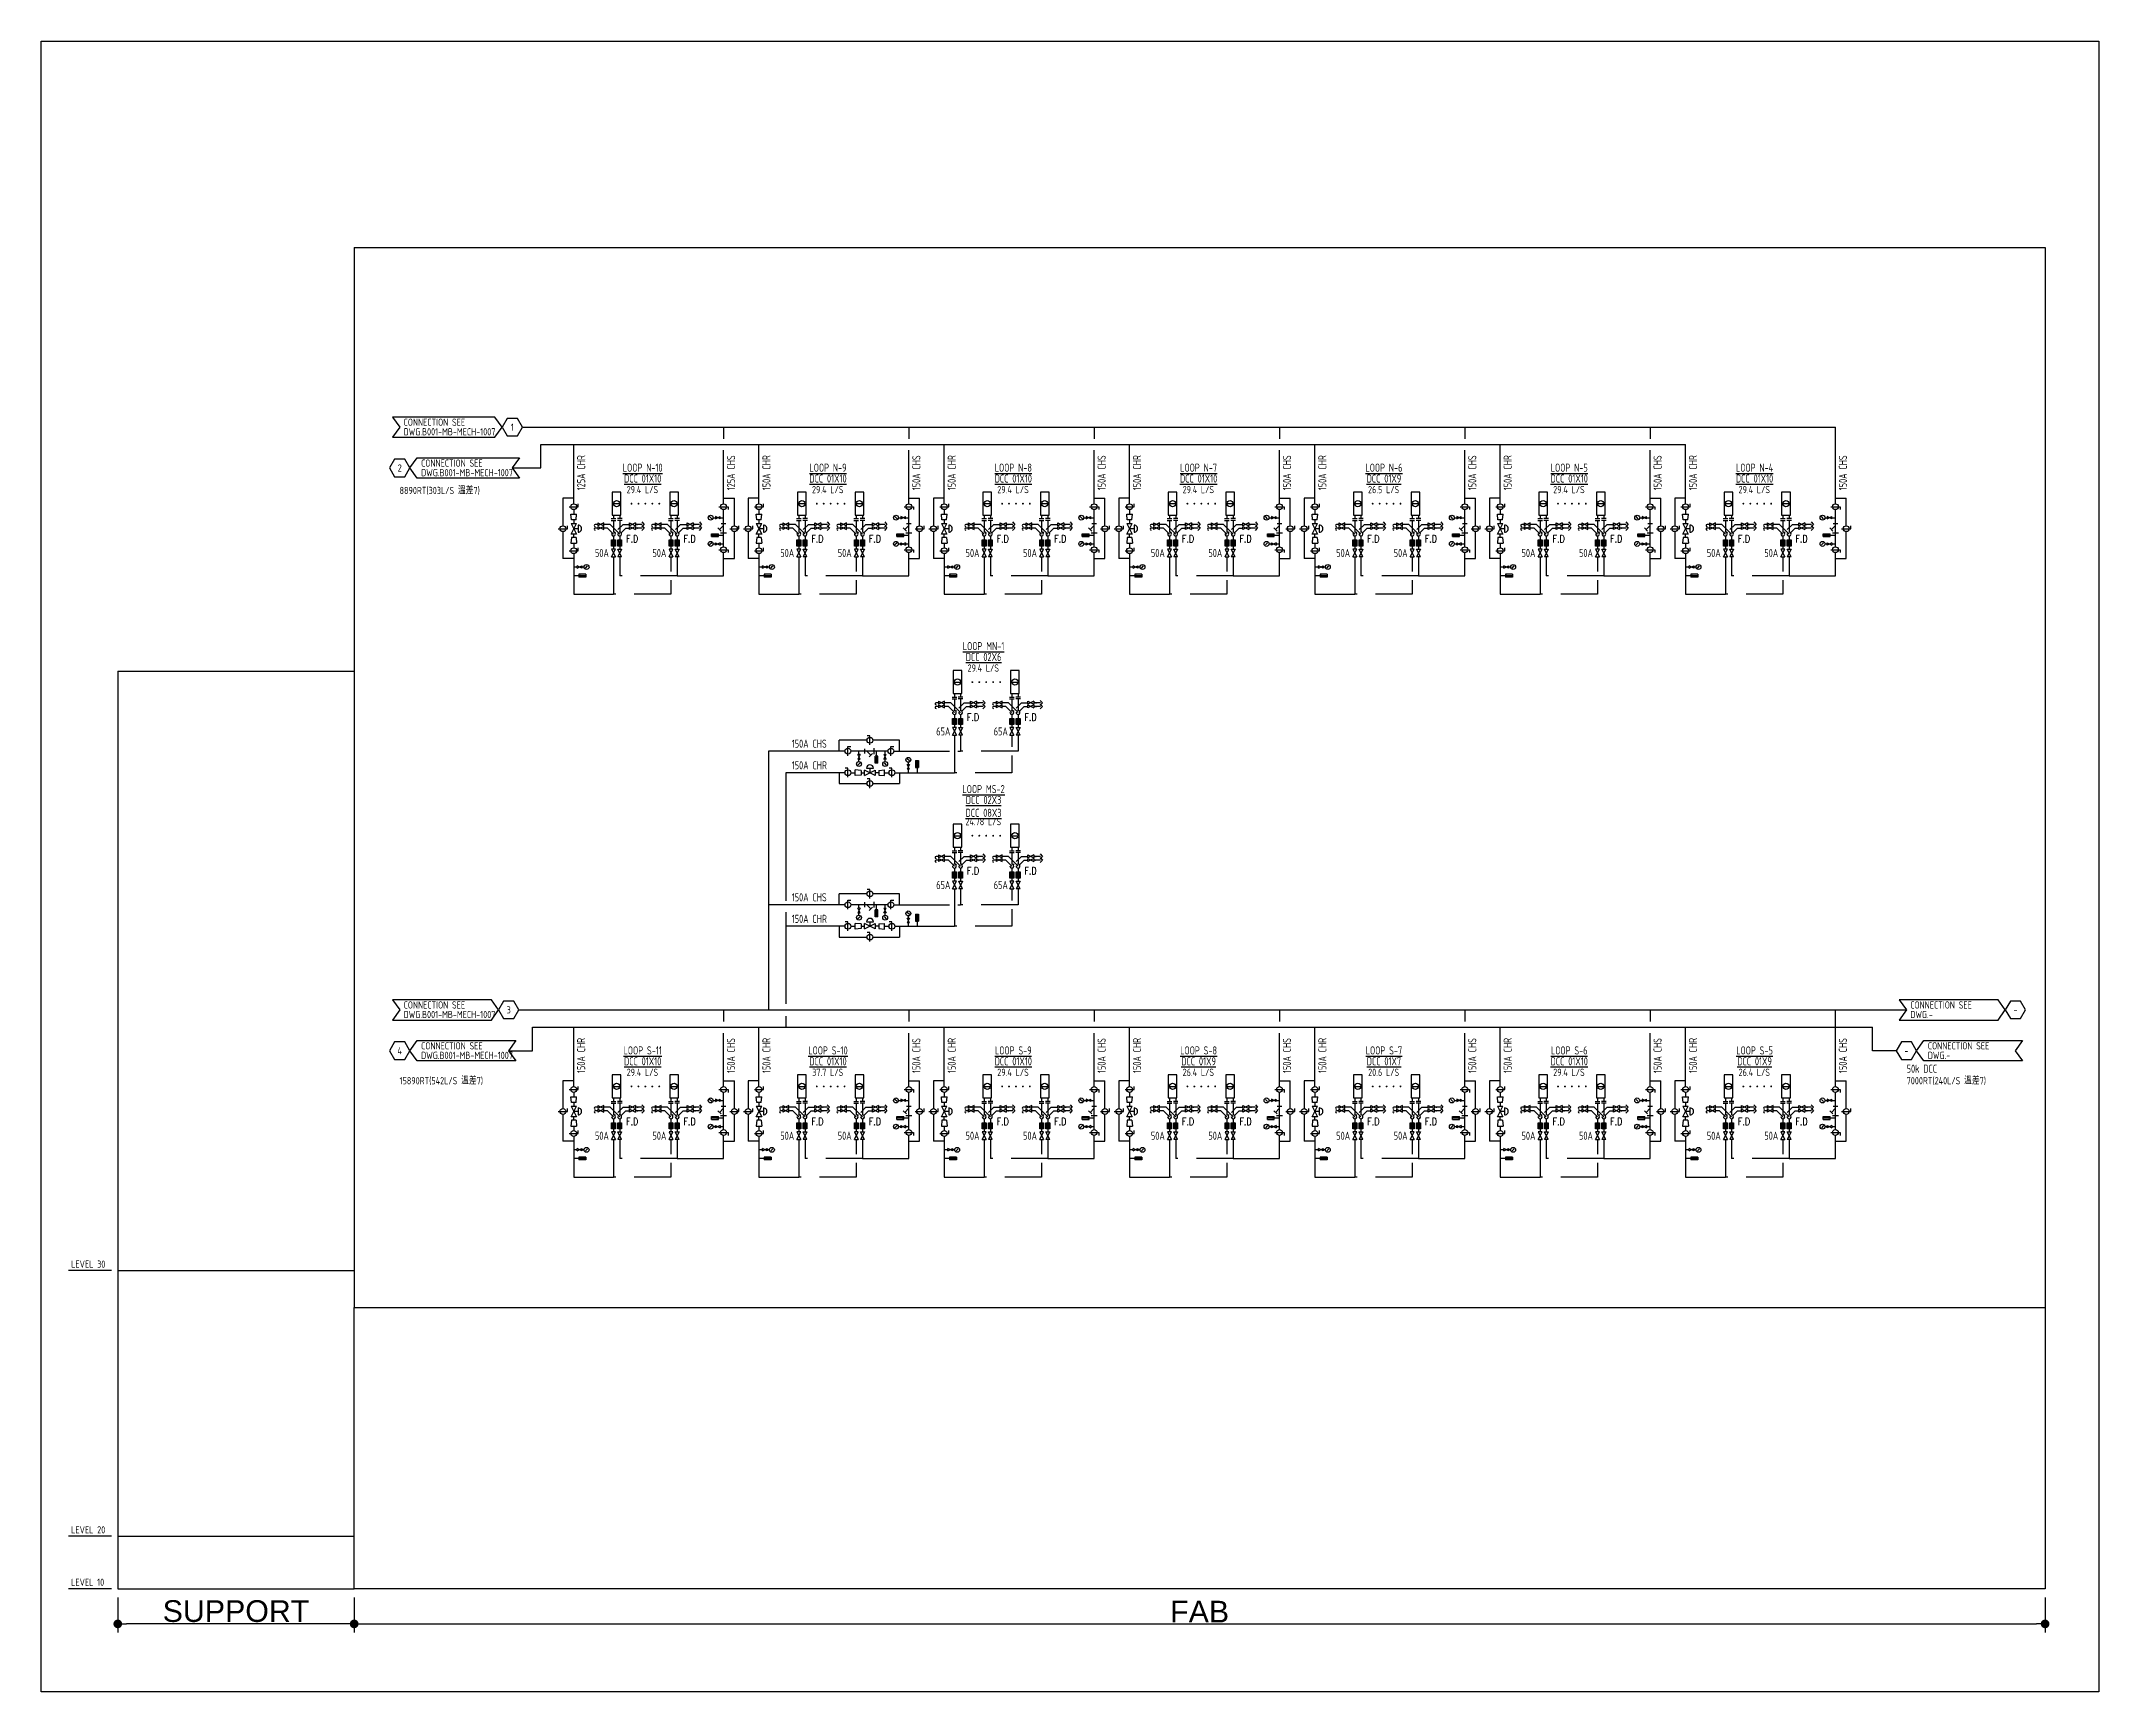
# Model space of a CAD drawing. Extents: x 38046 to 42076, y 84937 to 85507.
# Drawn here: x 41366 to 42076, y 84937 to 85507 of the extents above.
import ezdxf
from ezdxf.enums import TextEntityAlignment as Align

# ---------------------------------------------------------------- set-up
doc = ezdxf.new("R2010")
doc.units = 0
doc.header["$LTSCALE"] = 10
doc.linetypes.add('HIDDEN', pattern=[9.525, 6.35, -3.175])
doc.linetypes.add('HIDDEN2', pattern=[0.1875, 0.125, -0.0625])
for name, color, linetype in [('A-DETL-01', 1, 'Continuous'), ('M-CEQPM-DCC', 110, 'Continuous'), ('M-CEQPM-TEXT', 3, 'Continuous'), ('M-CPIPE-TEXT', 3, 'Continuous'), ('M-CPIPE-VAVE', 2, 'Continuous'), ('M-CWTR-PIPE', 130, 'Continuous'), ('M-HVAC-CMAH', 3, 'Continuous'), ('M-PIPE-CHWR20', 110, 'Continuous'), ('M-PIPE-CHWS12', 130, 'Continuous'), ('txt', 2, 'Continuous'), ('U-PCW-VALVE', 2, 'Continuous')]:
    doc.layers.add(name, color=color, linetype=linetype)
doc.styles.add('AA-TXT', font='isocp.shx', dxfattribs={"bigfont": 'chineset.shx'})
doc.styles.add('STDTEXT', font='simplex.shx', dxfattribs={"bigfont": 'china.shx'})
doc.dimstyles.new('10-dim', dxfattribs={"dimscale": 10, "dimtxt": 0.25, "dimasz": 0.1, "dimexe": 0.1, "dimexo": 0.1, "dimgap": 0.05, "dimtad": 1, "dimdec": 0, "dimlfac": 100, "dimdsep": 46, "dimtxsty": 'AA-TXT', "dimblk": 'DOT', "dimcen": 2, "dimclrd": 256, "dimclre": 256, "dimclrt": 256, "dimazin": 0, "dimtfac": 1, "dimtdec": 0, "dimtix": 1, "dimtmove": 2, "dimatfit": 3, "dimldrblk": 'CIR', "dimfxl": 1, "dimtvp": 1, "dimtolj": 1, "dimtzin": 0, "dimarcsym": 0})

msp = doc.modelspace()

# ---------------------------------------------------------------- texts
at = {"layer": 'DEFPOINTS', "style": 'AA-TXT', "width": 0.8}
for s, p in [('8890RT(303L/S 溫差7)', (41489.387, 85351.87)), ('15890RT(542L/S 溫差7)', (41489.387, 85147.89)), ('7000RT(240L/S 溫差7)', (42009.965, 85147.89))]:
    msp.add_text(s, height=2.5, dxfattribs=at).set_placement(p, align=Align.MIDDLE_LEFT)
for s, p in [('29.4 L/S', (41573.25, 85352.176)), ('29.4 L/S', (41637.262, 85352.176)), ('29.4 L/S', (41701.274, 85352.176)), ('29.4 L/S', (41765.286, 85352.176)), ('26.5 L/S', (41829.299, 85352.176)), ('29.4 L/S', (41893.311, 85352.176)), ('29.4 L/S', (41957.323, 85352.176)), ('29.4 L/S', (41690.999, 85290.511)), ('24.78 L/S', (41690.999, 85237.429)), ('29.4 L/S', (41573.25, 85150.789)), ('37.7 L/S', (41637.262, 85150.789)), ('29.4 L/S', (41701.274, 85150.789)), ('26.4 L/S', (41765.286, 85150.789)), ('20.6 L/S', (41829.299, 85150.789)), ('29.4 L/S', (41893.311, 85150.789)), ('26.4 L/S', (41957.323, 85150.789))]:
    msp.add_text(s, height=2.5, dxfattribs=at).set_placement(p, align=Align.MIDDLE)
at = {"layer": 'M-CEQPM-TEXT', "style": 'AA-TXT', "width": 0.8}
for s, p in [('%%ULOOP N-10', (41573.35, 85359.747)), ('%%ULOOP N-9', (41637.362, 85359.747)), ('%%ULOOP N-8', (41701.374, 85359.747)), ('%%ULOOP N-7', (41765.386, 85359.747)), ('%%ULOOP N-6', (41829.399, 85359.747)), ('%%ULOOP N-5', (41893.411, 85359.747)), ('%%ULOOP N-4', (41957.423, 85359.747)), ('%%UDCC 01X10', (41573.35, 85355.997)), ('%%UDCC 01X10', (41637.362, 85355.997)), ('%%UDCC 01X10', (41701.374, 85355.997)), ('%%UDCC 01X10', (41765.386, 85355.997)), ('%%UDCC 01X9', (41829.399, 85355.997)), ('%%UDCC 01X10', (41893.411, 85355.997)), ('%%UDCC 01X10', (41957.423, 85355.997)), ('%%ULOOP MN-1', (41691.099, 85298.082)), ('%%UDCC 02X6', (41691.099, 85294.332)), ('%%ULOOP MS-2', (41691.099, 85248.676)), ('%%UDCC 02X3', (41691.099, 85244.926)), ('%%UDCC 08X3', (41691.099, 85240.47)), ('%%ULOOP S-11', (41573.35, 85158.36)), ('%%ULOOP S-10', (41637.362, 85158.36)), ('%%ULOOP S-9', (41701.374, 85158.36)), ('%%ULOOP S-8', (41765.386, 85158.36)), ('%%ULOOP S-7', (41829.399, 85158.36)), ('%%ULOOP S-6', (41893.411, 85158.36)), ('%%ULOOP S-5', (41957.423, 85158.36)), ('%%UDCC 01X10', (41573.35, 85154.61)), ('%%UDCC 01X10', (41637.362, 85154.61)), ('%%UDCC 01X10', (41701.374, 85154.61)), ('%%UDCC 01X9', (41765.386, 85154.61)), ('%%UDCC 01X7', (41829.399, 85154.61)), ('%%UDCC 01X10', (41893.411, 85154.61)), ('%%UDCC 01X9', (41957.423, 85154.61))]:
    msp.add_text(s, height=2.8, dxfattribs=at).set_placement(p, align=Align.MIDDLE)
for s, p in [('LEVEL 30', (41375.93, 85083.26)), ('LEVEL 20', (41375.93, 84991.42)), ('LEVEL 10', (41375.93, 84973.31))]:
    msp.add_text(s, height=2.5, dxfattribs=at).set_placement(p)
at = {"layer": 'M-CPIPE-TEXT', "color": 4, "style": 'AA-TXT', "width": 0.8}
for s, p in [('CONNECTION SEE', (41490.774, 85374.199)), ('DWG.B001-MB-MECH-1007', (41490.774, 85370.899)), ('CONNECTION SEE', (41496.82, 85360.078)), ('DWG.B001-MB-MECH-1007', (41496.82, 85356.778)), ('CONNECTION SEE', (41490.774, 85172.813)), ('CONNECTION SEE', (42011.226, 85172.813)), ('DWG.B001-MB-MECH-1007', (41490.774, 85169.513)), ('DWG.-', (42011.226, 85169.513)), ('CONNECTION SEE', (41496.82, 85158.691)), ('CONNECTION SEE', (42017.272, 85158.691)), ('DWG.B001-MB-MECH-1007', (41496.82, 85155.391)), ('DWG.-', (42017.272, 85155.391))]:
    msp.add_text(s, height=2.5, dxfattribs=at).set_placement(p)
for s, p in [('1', (41528.324, 85373.753)), ('2', (41489.425, 85359.631)), ('3', (41527.078, 85172.366)), ('-', (42047.53, 85172.366)), ('4', (41489.425, 85158.245)), ('-', (42009.876, 85158.245))]:
    msp.add_text(s, height=2.5, dxfattribs=at).set_placement(p, align=Align.MIDDLE)
at = {"layer": 'M-CPIPE-TEXT', "style": 'AA-TXT', "width": 0.8}
for s, p in [('125A CHR', (41552.101, 85351.92)), ('125A CHS', (41603.871, 85351.92)), ('150A CHR', (41616.104, 85351.92)), ('150A CHS', (41667.873, 85351.92)), ('150A CHR', (41680.116, 85351.92)), ('150A CHS', (41731.885, 85351.92)), ('150A CHR', (41744.128, 85351.92)), ('150A CHS', (41795.897, 85351.92)), ('150A CHR', (41808.14, 85351.92)), ('150A CHS', (41859.91, 85351.92)), ('150A CHR', (41872.153, 85351.92)), ('150A CHS', (41923.922, 85351.92)), ('150A CHR', (41936.165, 85351.92)), ('150A CHS', (41987.934, 85351.92)), ('150A CHR', (41552.091, 85150.533)), ('150A CHS', (41603.861, 85150.533)), ('150A CHR', (41616.104, 85150.533)), ('150A CHS', (41667.873, 85150.533)), ('150A CHR', (41680.116, 85150.533)), ('150A CHS', (41731.885, 85150.533)), ('150A CHR', (41744.128, 85150.533)), ('150A CHS', (41795.897, 85150.533)), ('150A CHR', (41808.14, 85150.533)), ('150A CHS', (41859.91, 85150.533)), ('150A CHR', (41872.153, 85150.533)), ('150A CHS', (41923.922, 85150.533)), ('150A CHR', (41936.165, 85150.533)), ('150A CHS', (41987.934, 85150.533))]:
    msp.add_text(s, height=2.8, rotation=90, dxfattribs=at).set_placement(p, align=Align.MIDDLE_LEFT)
at = {"layer": 'M-CPIPE-TEXT', "width": 0.8}
for s, height, style, p in [('F.D', 2.5, 'STDTEXT', (41567.609, 85333.931)), ('F.D', 2.5, 'STDTEXT', (41587.464, 85333.931)), ('F.D', 2.5, 'STDTEXT', (41631.621, 85333.931)), ('F.D', 2.5, 'STDTEXT', (41651.476, 85333.931)), ('F.D', 2.5, 'STDTEXT', (41695.633, 85333.931)), ('F.D', 2.5, 'STDTEXT', (41715.488, 85333.931)), ('F.D', 2.5, 'STDTEXT', (41759.646, 85333.931)), ('F.D', 2.5, 'STDTEXT', (41779.501, 85333.931)), ('F.D', 2.5, 'STDTEXT', (41823.658, 85333.931)), ('F.D', 2.5, 'STDTEXT', (41843.513, 85333.931)), ('F.D', 2.5, 'STDTEXT', (41887.67, 85333.931)), ('F.D', 2.5, 'STDTEXT', (41907.525, 85333.931)), ('F.D', 2.5, 'STDTEXT', (41951.682, 85333.931)), ('F.D', 2.5, 'STDTEXT', (41971.537, 85333.931)), ('50A', 2.8, 'AA-TXT', (41556.87, 85328.853)), ('50A', 2.8, 'AA-TXT', (41576.725, 85328.853)), ('50A', 2.8, 'AA-TXT', (41620.882, 85328.853)), ('50A', 2.8, 'AA-TXT', (41640.737, 85328.853)), ('50A', 2.8, 'AA-TXT', (41684.894, 85328.853)), ('50A', 2.8, 'AA-TXT', (41704.749, 85328.853)), ('50A', 2.8, 'AA-TXT', (41748.907, 85328.853)), ('50A', 2.8, 'AA-TXT', (41768.761, 85328.853)), ('50A', 2.8, 'AA-TXT', (41812.919, 85328.853)), ('50A', 2.8, 'AA-TXT', (41832.774, 85328.853)), ('50A', 2.8, 'AA-TXT', (41876.931, 85328.853)), ('50A', 2.8, 'AA-TXT', (41896.786, 85328.853)), ('50A', 2.8, 'AA-TXT', (41940.943, 85328.853)), ('50A', 2.8, 'AA-TXT', (41960.798, 85328.853)), ('F.D', 2.5, 'STDTEXT', (41685.358, 85272.266)), ('F.D', 2.5, 'STDTEXT', (41705.213, 85272.266)), ('65A', 2.8, 'AA-TXT', (41674.753, 85267.188)), ('65A', 2.8, 'AA-TXT', (41694.608, 85267.188)), ('65A', 2.8, 'AA-TXT', (41674.753, 85214.107)), ('F.D', 2.5, 'STDTEXT', (41685.358, 85219.185)), ('65A', 2.8, 'AA-TXT', (41694.608, 85214.107)), ('F.D', 2.5, 'STDTEXT', (41705.213, 85219.185)), ('50A', 2.8, 'AA-TXT', (41556.87, 85127.467)), ('F.D', 2.5, 'STDTEXT', (41567.609, 85132.544)), ('50A', 2.8, 'AA-TXT', (41576.725, 85127.467)), ('F.D', 2.5, 'STDTEXT', (41587.464, 85132.544)), ('50A', 2.8, 'AA-TXT', (41620.882, 85127.467)), ('F.D', 2.5, 'STDTEXT', (41631.621, 85132.544)), ('50A', 2.8, 'AA-TXT', (41640.737, 85127.467)), ('F.D', 2.5, 'STDTEXT', (41651.476, 85132.544)), ('50A', 2.8, 'AA-TXT', (41684.894, 85127.467)), ('F.D', 2.5, 'STDTEXT', (41695.633, 85132.544)), ('50A', 2.8, 'AA-TXT', (41704.749, 85127.467)), ('F.D', 2.5, 'STDTEXT', (41715.488, 85132.544)), ('50A', 2.8, 'AA-TXT', (41748.907, 85127.467)), ('F.D', 2.5, 'STDTEXT', (41759.646, 85132.544)), ('50A', 2.8, 'AA-TXT', (41768.761, 85127.467)), ('F.D', 2.5, 'STDTEXT', (41779.501, 85132.544)), ('50A', 2.8, 'AA-TXT', (41812.919, 85127.467)), ('F.D', 2.5, 'STDTEXT', (41823.658, 85132.544)), ('50A', 2.8, 'AA-TXT', (41832.774, 85127.467)), ('F.D', 2.5, 'STDTEXT', (41843.513, 85132.544)), ('50A', 2.8, 'AA-TXT', (41876.931, 85127.467)), ('F.D', 2.5, 'STDTEXT', (41887.67, 85132.544)), ('50A', 2.8, 'AA-TXT', (41896.786, 85127.467)), ('F.D', 2.5, 'STDTEXT', (41907.525, 85132.544)), ('50A', 2.8, 'AA-TXT', (41940.943, 85127.467)), ('F.D', 2.5, 'STDTEXT', (41951.682, 85132.544)), ('50A', 2.8, 'AA-TXT', (41960.798, 85127.467)), ('F.D', 2.5, 'STDTEXT', (41971.537, 85132.544))]:
    msp.add_text(s, height=height, dxfattribs=dict(at, style=style)).set_placement(p)
at = {"layer": 'M-CPIPE-TEXT', "style": 'AA-TXT', "width": 0.8}
for s, p in [('150A CHS', (41624.828, 85264.364)), ('150A CHR', (41624.828, 85256.907)), ('150A CHS', (41624.828, 85211.283)), ('150A CHR', (41624.828, 85203.826)), ('50k DCC', (42009.965, 85152.018))]:
    msp.add_text(s, height=2.8, dxfattribs=at).set_placement(p, align=Align.MIDDLE_LEFT)

# ---------------------------------------------------------------- blocks, each defined once
blk = doc.blocks.new('_DOT')
at = {"color": 0, "linetype": 'ByBlock'}
blk.add_line((-0.5, 0), (-1, 0), dxfattribs=at)
at = {"color": 0, "linetype": 'ByBlock', "const_width": 0.5}
blk.add_lwpolyline([(-0.25, 0, 1), (0.25, 0, 1)], format="xyb", close=True, dxfattribs=at)
blk = doc.blocks.new('*D16')
at = {"layer": 'DEFPOINTS', "color": 0, "transparency": 16777216}
for p in [(41473.7, 84972.34), (42057.78, 84972.34), (42057.78, 84960.17)]:
    blk.add_point(p, dxfattribs=at)
at = {"layer": 'txt', "lineweight": -2, "transparency": 16777216}
for p, q in [((41473.7, 84969.34), (41473.7, 84957.17)), ((42057.78, 84969.34), (42057.78, 84957.17)), ((41476.7, 84960.17), (42054.78, 84960.17))]:
    blk.add_line(p, q, dxfattribs=at)
at = {"layer": 'txt', "lineweight": -2, "transparency": 16777216, "xscale": 3, "yscale": 3, "zscale": 3, "rotation": 180}
blk.add_blockref('_DOT', (41473.7, 84960.17), dxfattribs=at)
at = {"layer": 'txt', "lineweight": -2, "transparency": 16777216, "xscale": 3, "yscale": 3, "zscale": 3}
blk.add_blockref('_DOT', (42057.78, 84960.17), dxfattribs=at)
at = {"layer": 'txt', "transparency": 16777216, "insert": (41765.74, 84964.42), "char_height": 7.5, "attachment_point": 5, "style": 'AA-TXT'}
blk.add_mtext('\\A1;{\\fArial|b0|i0|c0|p34;FAB', dxfattribs=at)
blk = doc.blocks.new('CIR')
at = {"color": 0}
blk.add_line((1, 0), (-1, 0), dxfattribs=at)
at = {"color": 3}
blk.add_circle((0, 0), 0.5, dxfattribs=at)
blk = doc.blocks.new('*D17')
at = {"layer": 'DEFPOINTS', "color": 0, "transparency": 16777216}
for p in [(41392.04, 84972.34), (41473.7, 84972.34), (41392.04, 84960.17)]:
    blk.add_point(p, dxfattribs=at)
at = {"layer": 'txt', "lineweight": -2, "transparency": 16777216}
for p, q in [((41392.04, 84969.34), (41392.04, 84957.17)), ((41473.7, 84969.34), (41473.7, 84957.17)), ((41470.7, 84960.17), (41395.04, 84960.17))]:
    blk.add_line(p, q, dxfattribs=at)
at = {"layer": 'txt', "lineweight": -2, "transparency": 16777216, "xscale": 3, "yscale": 3, "zscale": 3, "rotation": 180}
blk.add_blockref('_DOT', (41392.04, 84960.17), dxfattribs=at)
at = {"layer": 'txt', "lineweight": -2, "transparency": 16777216, "xscale": 3, "yscale": 3, "zscale": 3}
blk.add_blockref('_DOT', (41473.7, 84960.17), dxfattribs=at)
at = {"layer": 'txt', "transparency": 16777216, "insert": (41432.87, 84964.55), "char_height": 7.5, "attachment_point": 5, "style": 'AA-TXT'}
blk.add_mtext('\\A1;{\\fArial|b0|i0|c0|p34;SUPPORT}', dxfattribs=at)
blk = doc.blocks.new('DIM3')
blk.add_solid([(40, -7), (40, 7), (0, 0)])
blk = doc.blocks.new('DCC PIPE')
at = {"layer": 'U-PCW-VALVE'}
h = blk.add_hatch(dxfattribs=at)
h.set_pattern_fill('ANSI37', color=256, scale=2.66144, angle=90, style=0)
h.set_pattern_definition([(135, (188.80367, -130.49455), (-0.2352403, -0.2352403), []), (225, (188.80367, -130.49455), (0.2352403, -0.2352403), [])])
h.paths.add_polyline_path([(-0.67, 3.67), (-0.67, 5.8), (0.67, 5.8), (0.67, 3.67)])
h = blk.add_hatch(dxfattribs=at)
h.set_pattern_fill('ANSI37', color=256, scale=2.66144, angle=90, style=0)
h.set_pattern_definition([(135, (190.9487, -130.49455), (-0.2352403, -0.2352403), []), (225, (190.9487, -130.49455), (0.2352403, -0.2352403), [])])
h.paths.add_polyline_path([(1.48, 3.67), (1.48, 5.8), (2.81, 5.8), (2.81, 3.67)])
h = blk.add_hatch(dxfattribs=at)
h.set_pattern_fill('ANSI37', color=256, scale=2.66144, angle=90, style=0)
h.set_pattern_definition([(135, (208.65864, -130.49455), (-0.2352403, -0.2352403), []), (225, (208.65864, -130.49455), (0.2352403, -0.2352403), [])])
h.paths.add_polyline_path([(19.19, 3.67), (19.19, 5.8), (20.52, 5.8), (20.52, 3.67)])
h = blk.add_hatch(dxfattribs=at)
h.set_pattern_fill('ANSI37', color=256, scale=2.66144, angle=90, style=0)
h.set_pattern_definition([(135, (210.80367, -130.49455), (-0.2352403, -0.2352403), []), (225, (210.80367, -130.49455), (0.2352403, -0.2352403), [])])
h.paths.add_polyline_path([(21.33, 3.67), (21.33, 5.8), (22.67, 5.8), (22.67, 3.67)])
at = {"layer": 'M-CEQPM-DCC'}
for p, q in [((0, 14.35), (0, 13.17)), ((2.15, 14.35), (2.15, 13.17)), ((19.85, 14.35), (19.85, 13.17)), ((22, 14.35), (22, 13.17)), ((-0.8, 13.17), (0.8, 13.17)), ((2.95, 13.17), (1.35, 13.17)), ((19.05, 13.17), (20.65, 13.17)), ((22.8, 13.17), (21.2, 13.17))]:
    blk.add_line(p, q, dxfattribs=at)
for points in [[(2.57, 14.35), (2.57, 22.35), (-0.43, 22.35), (-0.43, 14.35)], [(22.43, 14.35), (22.43, 22.35), (19.43, 22.35), (19.43, 14.35)]]:
    blk.add_lwpolyline(points, close=True, dxfattribs=at)
at = {"layer": 'M-CPIPE-VAVE'}
for p, q in [((-5.47, 11.18), (-6.35, 11.18)), ((-5.47, 9.92), (-6.35, 9.92)), ((-3.4, 11.7), (-5.47, 10.66)), ((-5.47, 11.7), (-3.4, 10.66)), ((-5.47, 11.7), (-5.47, 10.66)), ((-3.4, 10.44), (-5.47, 9.41)), ((-5.47, 10.44), (-3.4, 9.41)), ((-5.47, 10.44), (-5.47, 9.41)), ((-3.4, 10.66), (-3.4, 11.7)), ((-1.19, 11.18), (-3.4, 11.18)), ((-3.4, 9.41), (-3.4, 10.44)), ((-2.08, 9.92), (-3.4, 9.92)), ((0, 7.84), (-2.08, 9.92)), ((2.15, 7.84), (-1.19, 11.18)), ((0.47, 8.31), (0.74, 8.58)), ((1.53, 9.37), (3.34, 11.18)), ((2.62, 8.31), (4.23, 9.92)), ((3.34, 11.18), (5.55, 11.18)), ((4.23, 9.92), (5.55, 9.92)), ((5.55, 10.66), (5.55, 11.7)), ((7.62, 11.7), (5.55, 10.66)), ((5.55, 11.7), (7.62, 10.66)), ((5.55, 9.41), (5.55, 10.44)), ((7.62, 10.44), (5.55, 9.41)), ((5.55, 10.44), (7.62, 9.41)), ((7.62, 11.7), (7.62, 10.66)), ((9.89, 11.18), (7.62, 11.18)), ((7.62, 10.44), (7.62, 9.41)), ((9.89, 9.92), (7.62, 9.92)), ((9.81, 12.03), (10.58, 11.18)), ((9.81, 10.33), (10.58, 11.18)), ((9.81, 10.77), (10.58, 9.92)), ((9.81, 9.07), (10.58, 9.92)), ((14.38, 11.18), (13.5, 11.18)), ((14.38, 9.92), (13.5, 9.92)), ((16.45, 11.7), (14.38, 10.66)), ((14.38, 11.7), (16.45, 10.66)), ((14.38, 11.7), (14.38, 10.66)), ((16.45, 10.44), (14.38, 9.41)), ((14.38, 10.44), (16.45, 9.41)), ((14.38, 10.44), (14.38, 9.41)), ((16.45, 10.66), (16.45, 11.7)), ((18.66, 11.18), (16.45, 11.18)), ((16.45, 9.41), (16.45, 10.44)), ((17.77, 9.92), (16.45, 9.92)), ((19.85, 7.84), (17.77, 9.92)), ((22, 7.84), (18.66, 11.18)), ((20.33, 8.31), (20.59, 8.58)), ((21.38, 9.37), (23.19, 11.18)), ((22.47, 8.31), (24.08, 9.92)), ((23.19, 11.18), (25.4, 11.18)), ((24.08, 9.92), (25.4, 9.92)), ((25.4, 10.66), (25.4, 11.7)), ((27.47, 11.7), (25.4, 10.66)), ((25.4, 11.7), (27.47, 10.66)), ((25.4, 9.41), (25.4, 10.44)), ((27.47, 10.44), (25.4, 9.41)), ((25.4, 10.44), (27.47, 9.41)), ((27.47, 11.7), (27.47, 10.66)), ((29.74, 11.18), (27.47, 11.18)), ((27.47, 10.44), (27.47, 9.41)), ((29.74, 9.92), (27.47, 9.92)), ((29.67, 12.03), (30.44, 11.18)), ((29.67, 10.33), (30.44, 11.18)), ((29.67, 10.77), (30.44, 9.92)), ((29.67, 9.07), (30.44, 9.92))]:
    blk.add_line(p, q, dxfattribs=at)
for centre in [(-6.35, 10.83), (-6.35, 9.57), (13.5, 10.83), (13.5, 9.57)]:
    blk.add_arc(centre, 0.35, 90, 270, dxfattribs=at)
at = {"layer": 'M-CWTR-PIPE'}
for p, q in [((0, 12.53), (0, 8.51)), ((0, 7.18), (0, 5.8)), ((2.15, 12.53), (2.15, 8.51)), ((2.15, 7.18), (2.15, 5.8)), ((19.85, 12.53), (19.85, 8.51)), ((19.85, 7.18), (19.85, 5.8)), ((22, 12.53), (22, 8.51)), ((22, 7.18), (22, 5.8)), ((0, 3.67), (0, 2.67)), ((2.15, 3.67), (2.15, 2.67)), ((19.85, 3.67), (19.85, 2.67)), ((22, 3.67), (22, 2.67))]:
    blk.add_line(p, q, dxfattribs=at)
for centre in [(0, 7.84), (2.15, 7.84), (19.85, 7.84), (22, 7.84)]:
    blk.add_arc(centre, 0.667, 167.32186, 102.67814, dxfattribs=at)
at = {"layer": 'M-HVAC-CMAH'}
for p, q in [((0.18, 18.35), (1.96, 18.35)), ((20.04, 18.35), (21.82, 18.35))]:
    blk.add_line(p, q, dxfattribs=at)
at = {"layer": 'M-HVAC-CMAH', "const_width": 0.32}
for points in [[(6.36, 18.34, 1), (6.04, 18.34, 1)], [(8.76, 18.34, 1), (8.44, 18.34, 1)], [(11.16, 18.34, 1), (10.84, 18.34, 1)], [(13.56, 18.34, 1), (13.24, 18.34, 1)], [(15.96, 18.34, 1), (15.64, 18.34, 1)]]:
    blk.add_lwpolyline(points, format="xyb", close=True, dxfattribs=at)
at = {"layer": 'M-HVAC-CMAH'}
for centre in [(1.07, 18.35), (20.93, 18.35)]:
    blk.add_circle(centre, 1.07, dxfattribs=at)
at = {"layer": 'U-PCW-VALVE'}
for p, q in [((-0.8, 12.53), (0.8, 12.53)), ((2.95, 12.53), (1.35, 12.53)), ((19.05, 12.53), (20.65, 12.53)), ((22.8, 12.53), (21.2, 12.53)), ((-0.67, 5.8), (0.67, 5.8)), ((-0.67, 3.67), (-0.67, 5.8)), ((0.67, 3.67), (-0.67, 3.67)), ((0.67, 2.67), (-0.67, 2.67)), ((-0.67, 0), (0.67, 2.67)), ((-0.67, 2.67), (0.67, 0)), ((-0.67, 0), (0.67, 0)), ((0.67, 5.8), (0.67, 3.67)), ((1.48, 5.8), (2.81, 5.8)), ((1.48, 3.67), (1.48, 5.8)), ((2.81, 3.67), (1.48, 3.67)), ((1.48, 2.67), (2.81, 2.67)), ((2.81, 2.67), (1.48, 0)), ((2.81, 0), (1.48, 2.67)), ((2.81, 0), (1.48, 0)), ((2.81, 5.8), (2.81, 3.67)), ((19.19, 5.8), (20.52, 5.8)), ((19.19, 3.67), (19.19, 5.8)), ((20.52, 3.67), (19.19, 3.67)), ((20.52, 2.67), (19.19, 2.67)), ((19.19, 2.67), (20.52, 0)), ((19.19, 0), (20.52, 2.67)), ((19.19, 0), (20.52, 0)), ((20.52, 5.8), (20.52, 3.67)), ((21.33, 5.8), (22.67, 5.8)), ((21.33, 3.67), (21.33, 5.8)), ((22.67, 3.67), (21.33, 3.67)), ((21.33, 2.67), (22.67, 2.67)), ((22.67, 0), (21.33, 2.67)), ((22.67, 2.67), (21.33, 0)), ((22.67, 0), (21.33, 0)), ((22.67, 5.8), (22.67, 3.67))]:
    blk.add_line(p, q, dxfattribs=at)
at = {"layer": 'M-CPIPE-VAVE', "linetype": 'HIDDEN2', "xscale": -0.04545454545450411, "yscale": 0.04545454545450411, "zscale": 0.045454545454545}
for p in [(9.89, 11.18), (9.89, 9.92), (29.74, 11.18), (29.74, 9.92)]:
    blk.add_blockref('DIM3', p, dxfattribs=at)

# ---------------------------------------------------------------- dimensions: what is measured, and where the dimension line sits
at = {"layer": 'txt'}
dim = msp.add_linear_dim(base=(41392.04, 84960.167), p1=(41473.696, 84972.344), p2=(41392.04, 84972.344), angle=180, text='{\\fArial|b0|i0|c0|p34;SUPPORT}', dimstyle='10-dim', override={"dimtxt": 0.75, "dimasz": 0.3, "dimexe": 0.3, "dimexo": 0.3}, dxfattribs=at)
dim.commit()
dim.dimension.update_dxf_attribs({"geometry": '*D17', "text_midpoint": (41432.868, 84964.547)})
dim = msp.add_linear_dim(base=(42057.779, 84960.167), p1=(41473.696, 84972.344), p2=(42057.779, 84972.344), text='{\\fArial|b0|i0|c0|p34;FAB', dimstyle='10-dim', override={"dimtxt": 0.75, "dimasz": 0.3, "dimexe": 0.3, "dimexo": 0.3}, dxfattribs=at)
dim.commit()
dim.dimension.update_dxf_attribs({"geometry": '*D16', "text_midpoint": (41765.738, 84964.417)})

# ---------------------------------------------------------------- linework, layer by layer
at = {"layer": 'A-DETL-01', "linetype": 'Continuous'}
for p, q in [((41473.696, 85435.824), (41473.696, 85069.469)), ((41473.696, 85435.824), (42057.779, 85435.824)), ((42057.779, 85435.824), (42057.779, 85069.469)), ((41392.04, 85289.407), (41392.04, 84972.344)), ((41392.04, 85289.407), (41473.696, 85289.407)), ((41392.04, 85082.294), (41473.696, 85082.294)), ((41392.04, 84990.453), (41473.696, 84990.453)), ((41392.04, 84972.344), (41473.696, 84972.344))]:
    msp.add_line(p, q, dxfattribs=at)
msp.add_lwpolyline([(42057.779, 85069.469), (42057.779, 84972.344), (41473.696, 84972.344), (41473.696, 85069.469), (42057.779, 85069.469)], dxfattribs=at)
at = {"layer": 'DEFPOINTS', "color": 1}
msp.add_lwpolyline([(41365.567, 85507.146), (42076.347, 85507.146), (42076.347, 84936.686), (41365.567, 84936.686)], close=True, dxfattribs=at)
at = {"layer": 'M-CEQPM-TEXT'}
for p, q in [((41389.909, 85082.294), (41375.067, 85082.294)), ((41389.909, 84990.453), (41375.067, 84990.453)), ((41389.909, 84972.344), (41375.067, 84972.344))]:
    msp.add_line(p, q, dxfattribs=at)
at = {"layer": 'M-CPIPE-TEXT', "color": 4}
for points in [[(41524.824, 85373.753), (41522.324, 85377.253), (41486.956, 85377.253), (41489.456, 85373.753), (41486.956, 85370.253), (41522.324, 85370.253), (41524.824, 85373.753)], [(41492.925, 85359.631), (41495.425, 85363.131), (41530.793, 85363.131), (41528.293, 85359.631), (41530.793, 85356.131), (41495.425, 85356.131), (41492.925, 85359.631)], [(41523.578, 85172.366), (41521.078, 85175.866), (41486.956, 85175.866), (41489.456, 85172.366), (41486.956, 85168.866), (41521.078, 85168.866), (41523.578, 85172.366)], [(42044.03, 85172.366), (42041.53, 85175.866), (42007.407, 85175.866), (42009.907, 85172.366), (42007.407, 85168.866), (42041.53, 85168.866), (42044.03, 85172.366)], [(41492.925, 85158.245), (41495.425, 85161.745), (41529.547, 85161.745), (41527.047, 85158.245), (41529.547, 85154.745), (41495.425, 85154.745), (41492.925, 85158.245)], [(42013.376, 85158.245), (42015.876, 85161.745), (42049.999, 85161.745), (42047.499, 85158.245), (42049.999, 85154.745), (42015.876, 85154.745), (42013.376, 85158.245)]]:
    msp.add_lwpolyline(points, dxfattribs=at)
for points in [[(41524.824, 85373.753), (41526.574, 85370.721), (41530.074, 85370.721), (41531.824, 85373.753), (41530.074, 85376.784), (41526.574, 85376.784)], [(41485.925, 85359.631), (41487.675, 85356.6), (41491.175, 85356.6), (41492.925, 85359.631), (41491.175, 85362.663), (41487.675, 85362.663)], [(41523.578, 85172.366), (41525.328, 85169.335), (41528.828, 85169.335), (41530.578, 85172.366), (41528.828, 85175.397), (41525.328, 85175.397)], [(42044.03, 85172.366), (42045.78, 85169.335), (42049.28, 85169.335), (42051.03, 85172.366), (42049.28, 85175.397), (42045.78, 85175.397)], [(41485.925, 85158.245), (41487.675, 85155.214), (41491.175, 85155.214), (41492.925, 85158.245), (41491.175, 85161.276), (41487.675, 85161.276)], [(42006.376, 85158.245), (42008.126, 85155.214), (42011.626, 85155.214), (42013.376, 85158.245), (42011.626, 85161.276), (42008.126, 85161.276)]]:
    msp.add_lwpolyline(points, close=True, dxfattribs=at)
at = {"layer": 'M-CWTR-PIPE'}
for p, q in [((41601.285, 85373.753), (41601.285, 85369.753)), ((41665.298, 85373.753), (41665.298, 85369.753)), ((41729.31, 85373.753), (41729.31, 85369.753)), ((41793.322, 85373.753), (41793.322, 85369.753)), ((41857.335, 85373.753), (41857.335, 85369.753)), ((41921.347, 85373.753), (41921.347, 85369.753)), ((41985.359, 85347.253), (41985.359, 85373.753)), ((41601.285, 85347.253), (41601.285, 85365.753)), ((41665.298, 85347.253), (41665.298, 85365.753)), ((41729.31, 85347.253), (41729.31, 85365.753)), ((41793.322, 85347.253), (41793.322, 85365.753)), ((41857.335, 85347.253), (41857.335, 85365.753)), ((41921.347, 85347.253), (41921.347, 85365.753)), ((41601.285, 85349.253), (41605.014, 85349.253)), ((41601.285, 85332.398), (41601.285, 85345.253)), ((41605.014, 85339.653), (41605.014, 85349.253)), ((41665.298, 85349.253), (41669.026, 85349.253)), ((41665.298, 85332.398), (41665.298, 85345.253)), ((41669.026, 85339.653), (41669.026, 85349.253)), ((41729.31, 85349.253), (41733.038, 85349.253)), ((41729.31, 85332.398), (41729.31, 85345.253)), ((41733.038, 85339.653), (41733.038, 85349.253)), ((41793.322, 85349.253), (41797.051, 85349.253)), ((41793.322, 85332.398), (41793.322, 85345.253)), ((41797.051, 85339.653), (41797.051, 85349.253)), ((41857.335, 85349.253), (41861.063, 85349.253)), ((41857.335, 85332.398), (41857.335, 85345.253)), ((41861.063, 85339.653), (41861.063, 85349.253)), ((41921.347, 85349.253), (41925.075, 85349.253)), ((41921.347, 85332.398), (41921.347, 85345.253)), ((41925.075, 85339.653), (41925.075, 85349.253)), ((41985.359, 85349.253), (41989.088, 85349.253)), ((41985.359, 85332.398), (41985.359, 85345.253)), ((41989.088, 85339.653), (41989.088, 85349.253)), ((41605.014, 85328.398), (41605.014, 85337.653)), ((41669.026, 85328.398), (41669.026, 85337.653)), ((41733.038, 85328.398), (41733.038, 85337.653)), ((41797.051, 85328.398), (41797.051, 85337.653)), ((41861.063, 85328.398), (41861.063, 85337.653)), ((41925.075, 85328.398), (41925.075, 85337.653)), ((41989.088, 85328.398), (41989.088, 85337.653)), ((41601.285, 85322.398), (41601.285, 85330.398)), ((41665.298, 85322.398), (41665.298, 85330.398)), ((41729.31, 85322.398), (41729.31, 85330.398)), ((41793.322, 85322.398), (41793.322, 85330.398)), ((41857.335, 85322.398), (41857.335, 85330.398)), ((41921.347, 85322.398), (41921.347, 85330.398)), ((41985.359, 85322.398), (41985.359, 85330.398)), ((41565.421, 85328.963), (41565.421, 85322.398)), ((41585.276, 85328.963), (41585.276, 85322.398)), ((41585.276, 85322.398), (41601.285, 85322.398)), ((41601.285, 85328.398), (41605.014, 85328.398)), ((41629.434, 85328.963), (41629.434, 85322.398)), ((41649.289, 85328.963), (41649.289, 85322.398)), ((41649.289, 85322.398), (41665.298, 85322.398)), ((41665.298, 85328.398), (41669.026, 85328.398)), ((41693.446, 85328.963), (41693.446, 85322.398)), ((41713.301, 85328.963), (41713.301, 85322.398)), ((41713.301, 85322.398), (41729.31, 85322.398)), ((41729.31, 85328.398), (41733.038, 85328.398)), ((41757.458, 85328.963), (41757.458, 85322.398)), ((41777.313, 85328.963), (41777.313, 85322.398)), ((41777.313, 85322.398), (41793.322, 85322.398)), ((41793.322, 85328.398), (41797.051, 85328.398)), ((41821.471, 85328.963), (41821.471, 85322.398)), ((41841.325, 85328.963), (41841.325, 85322.398)), ((41841.325, 85322.398), (41857.335, 85322.398)), ((41857.335, 85328.398), (41861.063, 85328.398)), ((41885.483, 85328.963), (41885.483, 85322.398)), ((41905.338, 85328.963), (41905.338, 85322.398)), ((41905.338, 85322.398), (41921.347, 85322.398)), ((41921.347, 85328.398), (41925.075, 85328.398)), ((41949.495, 85328.963), (41949.495, 85322.398)), ((41969.35, 85328.963), (41969.35, 85322.398)), ((41969.35, 85322.398), (41985.359, 85322.398)), ((41985.359, 85328.398), (41989.088, 85328.398)), ((41641.256, 85261.789), (41641.256, 85265.518)), ((41650.856, 85265.518), (41641.256, 85265.518)), ((41662.111, 85265.518), (41652.856, 85265.518)), ((41662.111, 85261.789), (41662.111, 85265.518)), ((41683.17, 85267.298), (41683.17, 85261.789)), ((41703.025, 85267.298), (41703.025, 85261.789)), ((41643.256, 85261.789), (41616.756, 85261.789)), ((41658.111, 85261.789), (41645.256, 85261.789)), ((41660.111, 85261.789), (41679.301, 85261.789)), ((41682.213, 85261.789), (41683.17, 85261.789)), ((41643.256, 85208.708), (41616.756, 85208.708)), ((41641.256, 85208.708), (41641.256, 85212.437)), ((41650.856, 85212.437), (41641.256, 85212.437)), ((41658.111, 85208.708), (41645.256, 85208.708)), ((41662.111, 85212.437), (41652.856, 85212.437)), ((41660.111, 85208.708), (41679.301, 85208.708)), ((41662.111, 85208.708), (41662.111, 85212.437)), ((41682.213, 85208.708), (41683.17, 85208.708)), ((41683.17, 85214.217), (41683.17, 85208.708)), ((41703.025, 85214.217), (41703.025, 85208.708)), ((41601.285, 85172.366), (41601.285, 85168.366)), ((41665.298, 85172.366), (41665.298, 85168.366)), ((41729.31, 85172.366), (41729.31, 85168.366)), ((41793.322, 85172.366), (41793.322, 85168.366)), ((41857.335, 85172.366), (41857.335, 85168.366)), ((41921.347, 85172.366), (41921.347, 85168.366)), ((41985.359, 85145.866), (41985.359, 85172.366)), ((41601.285, 85145.866), (41601.285, 85164.366)), ((41665.298, 85145.866), (41665.298, 85164.366)), ((41729.31, 85145.866), (41729.31, 85164.366)), ((41793.322, 85145.866), (41793.322, 85164.366)), ((41857.335, 85145.866), (41857.335, 85164.366)), ((41921.347, 85145.866), (41921.347, 85164.366)), ((41601.285, 85147.866), (41605.014, 85147.866)), ((41605.014, 85138.266), (41605.014, 85147.866)), ((41665.298, 85147.866), (41669.026, 85147.866)), ((41669.026, 85138.266), (41669.026, 85147.866)), ((41729.31, 85147.866), (41733.038, 85147.866)), ((41733.038, 85138.266), (41733.038, 85147.866)), ((41793.322, 85147.866), (41797.051, 85147.866)), ((41797.051, 85138.266), (41797.051, 85147.866)), ((41857.335, 85147.866), (41861.063, 85147.866)), ((41861.063, 85138.266), (41861.063, 85147.866)), ((41921.347, 85147.866), (41925.075, 85147.866)), ((41925.075, 85138.266), (41925.075, 85147.866)), ((41985.359, 85147.866), (41989.088, 85147.866)), ((41989.088, 85138.266), (41989.088, 85147.866)), ((41601.285, 85131.011), (41601.285, 85143.866)), ((41665.298, 85131.011), (41665.298, 85143.866)), ((41729.31, 85131.011), (41729.31, 85143.866)), ((41793.322, 85131.011), (41793.322, 85143.866)), ((41857.335, 85131.011), (41857.335, 85143.866)), ((41921.347, 85131.011), (41921.347, 85143.866)), ((41985.359, 85131.011), (41985.359, 85143.866)), ((41605.014, 85127.011), (41605.014, 85136.266)), ((41669.026, 85127.011), (41669.026, 85136.266)), ((41733.038, 85127.011), (41733.038, 85136.266)), ((41797.051, 85127.011), (41797.051, 85136.266)), ((41861.063, 85127.011), (41861.063, 85136.266)), ((41925.075, 85127.011), (41925.075, 85136.266)), ((41989.088, 85127.011), (41989.088, 85136.266)), ((41565.421, 85127.576), (41565.421, 85121.011)), ((41585.276, 85127.576), (41585.276, 85121.011)), ((41601.285, 85121.011), (41601.285, 85129.011)), ((41601.285, 85127.011), (41605.014, 85127.011)), ((41629.434, 85127.576), (41629.434, 85121.011)), ((41649.289, 85127.576), (41649.289, 85121.011)), ((41665.298, 85121.011), (41665.298, 85129.011)), ((41665.298, 85127.011), (41669.026, 85127.011)), ((41693.446, 85127.576), (41693.446, 85121.011)), ((41713.301, 85127.576), (41713.301, 85121.011)), ((41729.31, 85121.011), (41729.31, 85129.011)), ((41729.31, 85127.011), (41733.038, 85127.011)), ((41757.458, 85127.576), (41757.458, 85121.011)), ((41777.313, 85127.576), (41777.313, 85121.011)), ((41793.322, 85121.011), (41793.322, 85129.011)), ((41793.322, 85127.011), (41797.051, 85127.011)), ((41821.471, 85127.576), (41821.471, 85121.011)), ((41841.325, 85127.576), (41841.325, 85121.011)), ((41857.335, 85121.011), (41857.335, 85129.011)), ((41857.335, 85127.011), (41861.063, 85127.011)), ((41885.483, 85127.576), (41885.483, 85121.011)), ((41905.338, 85127.576), (41905.338, 85121.011)), ((41921.347, 85121.011), (41921.347, 85129.011)), ((41921.347, 85127.011), (41925.075, 85127.011)), ((41949.495, 85127.576), (41949.495, 85121.011)), ((41969.35, 85127.576), (41969.35, 85121.011)), ((41985.359, 85121.011), (41985.359, 85129.011)), ((41985.359, 85127.011), (41989.088, 85127.011)), ((41585.276, 85121.011), (41601.285, 85121.011)), ((41649.289, 85121.011), (41665.298, 85121.011)), ((41713.301, 85121.011), (41729.31, 85121.011)), ((41777.313, 85121.011), (41793.322, 85121.011)), ((41841.325, 85121.011), (41857.335, 85121.011)), ((41905.338, 85121.011), (41921.347, 85121.011)), ((41969.35, 85121.011), (41985.359, 85121.011))]:
    msp.add_line(p, q, dxfattribs=at)
at = {"layer": 'M-CWTR-PIPE', "linetype": 'HIDDEN', "ltscale": 0.2}
for p, q in [((41585.276, 85322.398), (41565.421, 85322.398)), ((41649.289, 85322.398), (41629.434, 85322.398)), ((41713.301, 85322.398), (41693.446, 85322.398)), ((41777.313, 85322.398), (41757.458, 85322.398)), ((41841.325, 85322.398), (41821.471, 85322.398)), ((41905.338, 85322.398), (41885.483, 85322.398)), ((41969.35, 85322.398), (41949.495, 85322.398)), ((41703.025, 85261.789), (41683.17, 85261.789)), ((41703.025, 85208.708), (41683.17, 85208.708)), ((41585.276, 85121.011), (41565.421, 85121.011)), ((41649.289, 85121.011), (41629.434, 85121.011)), ((41713.301, 85121.011), (41693.446, 85121.011)), ((41777.313, 85121.011), (41757.458, 85121.011)), ((41841.325, 85121.011), (41821.471, 85121.011)), ((41905.338, 85121.011), (41885.483, 85121.011)), ((41969.35, 85121.011), (41949.495, 85121.011))]:
    msp.add_line(p, q, dxfattribs=at)
at = {"layer": 'M-PIPE-CHWR20', "ltscale": 0.1}
for p, q in [((41538.162, 85367.753), (41933.59, 85367.753)), ((41538.162, 85359.631), (41538.162, 85367.753)), ((41549.516, 85347.222), (41549.516, 85367.753)), ((41613.528, 85347.222), (41613.528, 85367.753)), ((41677.541, 85347.222), (41677.541, 85367.753)), ((41741.553, 85347.222), (41741.553, 85367.753)), ((41805.565, 85347.222), (41805.565, 85367.753)), ((41869.578, 85347.222), (41869.578, 85367.753)), ((41933.59, 85347.222), (41933.59, 85367.753)), ((41528.293, 85359.631), (41538.162, 85359.631)), ((41545.788, 85349.253), (41545.788, 85339.653)), ((41549.516, 85349.253), (41545.788, 85349.253)), ((41548.715, 85341.705), (41548.514, 85343.708)), ((41548.514, 85343.708), (41550.518, 85343.708)), ((41549.516, 85345.253), (41549.516, 85343.708)), ((41550.318, 85341.705), (41550.518, 85343.708)), ((41609.8, 85349.253), (41609.8, 85339.653)), ((41613.528, 85349.253), (41609.8, 85349.253)), ((41612.727, 85341.705), (41612.527, 85343.708)), ((41612.527, 85343.708), (41614.53, 85343.708)), ((41613.528, 85345.253), (41613.528, 85343.708)), ((41614.33, 85341.705), (41614.53, 85343.708)), ((41673.812, 85349.253), (41673.812, 85339.653)), ((41677.541, 85349.253), (41673.812, 85349.253)), ((41676.739, 85341.705), (41676.539, 85343.708)), ((41676.539, 85343.708), (41678.543, 85343.708)), ((41677.541, 85345.253), (41677.541, 85343.708)), ((41678.342, 85341.705), (41678.543, 85343.708)), ((41737.824, 85349.253), (41737.824, 85339.653)), ((41741.553, 85349.253), (41737.824, 85349.253)), ((41740.752, 85341.705), (41740.551, 85343.708)), ((41740.551, 85343.708), (41742.555, 85343.708)), ((41741.553, 85345.253), (41741.553, 85343.708)), ((41742.354, 85341.705), (41742.555, 85343.708)), ((41801.837, 85349.253), (41801.837, 85339.653)), ((41805.565, 85349.253), (41801.837, 85349.253)), ((41804.764, 85341.705), (41804.563, 85343.708)), ((41804.563, 85343.708), (41806.567, 85343.708)), ((41805.565, 85345.253), (41805.565, 85343.708)), ((41806.367, 85341.705), (41806.567, 85343.708)), ((41865.849, 85349.253), (41865.849, 85339.653)), ((41869.578, 85349.253), (41865.849, 85349.253)), ((41868.776, 85341.705), (41868.576, 85343.708)), ((41868.576, 85343.708), (41870.579, 85343.708)), ((41869.578, 85345.253), (41869.578, 85343.708)), ((41870.379, 85341.705), (41870.579, 85343.708)), ((41929.861, 85349.253), (41929.861, 85339.653)), ((41933.59, 85349.253), (41929.861, 85349.253)), ((41932.788, 85341.705), (41932.588, 85343.708)), ((41932.588, 85343.708), (41934.592, 85343.708)), ((41933.59, 85345.253), (41933.59, 85343.708)), ((41934.391, 85341.705), (41934.592, 85343.708)), ((41545.788, 85337.653), (41545.788, 85328.398)), ((41550.318, 85341.705), (41548.715, 85341.705)), ((41549.516, 85341.705), (41549.516, 85340.505)), ((41549.516, 85335.601), (41549.516, 85336.801)), ((41609.8, 85337.653), (41609.8, 85328.398)), ((41614.33, 85341.705), (41612.727, 85341.705)), ((41613.528, 85341.705), (41613.528, 85340.505)), ((41613.528, 85335.601), (41613.528, 85336.801)), ((41673.812, 85337.653), (41673.812, 85328.398)), ((41678.342, 85341.705), (41676.739, 85341.705)), ((41677.541, 85341.705), (41677.541, 85340.505)), ((41677.541, 85335.601), (41677.541, 85336.801)), ((41737.824, 85337.653), (41737.824, 85328.398)), ((41742.354, 85341.705), (41740.752, 85341.705)), ((41741.553, 85341.705), (41741.553, 85340.505)), ((41741.553, 85335.601), (41741.553, 85336.801)), ((41801.837, 85337.653), (41801.837, 85328.398)), ((41806.367, 85341.705), (41804.764, 85341.705)), ((41805.565, 85341.705), (41805.565, 85340.505)), ((41805.565, 85335.601), (41805.565, 85336.801)), ((41865.849, 85337.653), (41865.849, 85328.398)), ((41870.379, 85341.705), (41868.776, 85341.705)), ((41869.578, 85341.705), (41869.578, 85340.505)), ((41869.578, 85335.601), (41869.578, 85336.801)), ((41929.861, 85337.653), (41929.861, 85328.398)), ((41934.391, 85341.705), (41932.788, 85341.705)), ((41933.59, 85341.705), (41933.59, 85340.505)), ((41933.59, 85335.601), (41933.59, 85336.801)), ((41548.715, 85335.601), (41548.514, 85333.598)), ((41548.514, 85333.598), (41550.518, 85333.598)), ((41550.318, 85335.601), (41548.715, 85335.601)), ((41549.516, 85333.598), (41549.516, 85332.053)), ((41549.516, 85330.053), (41549.516, 85315.998)), ((41550.318, 85335.601), (41550.518, 85333.598)), ((41612.727, 85335.601), (41612.527, 85333.598)), ((41612.527, 85333.598), (41614.53, 85333.598)), ((41614.33, 85335.601), (41612.727, 85335.601)), ((41613.528, 85333.598), (41613.528, 85332.053)), ((41613.528, 85330.053), (41613.528, 85315.998)), ((41614.33, 85335.601), (41614.53, 85333.598)), ((41676.739, 85335.601), (41676.539, 85333.598)), ((41676.539, 85333.598), (41678.543, 85333.598)), ((41678.342, 85335.601), (41676.739, 85335.601)), ((41677.541, 85333.598), (41677.541, 85332.053)), ((41677.541, 85330.053), (41677.541, 85315.998)), ((41678.342, 85335.601), (41678.543, 85333.598)), ((41740.752, 85335.601), (41740.551, 85333.598)), ((41740.551, 85333.598), (41742.555, 85333.598)), ((41742.354, 85335.601), (41740.752, 85335.601)), ((41741.553, 85333.598), (41741.553, 85332.053)), ((41741.553, 85330.053), (41741.553, 85315.998)), ((41742.354, 85335.601), (41742.555, 85333.598)), ((41804.764, 85335.601), (41804.563, 85333.598)), ((41804.563, 85333.598), (41806.567, 85333.598)), ((41806.367, 85335.601), (41804.764, 85335.601)), ((41805.565, 85333.598), (41805.565, 85332.053)), ((41805.565, 85330.053), (41805.565, 85315.998)), ((41806.367, 85335.601), (41806.567, 85333.598)), ((41868.776, 85335.601), (41868.576, 85333.598)), ((41868.576, 85333.598), (41870.579, 85333.598)), ((41870.379, 85335.601), (41868.776, 85335.601)), ((41869.578, 85333.598), (41869.578, 85332.053)), ((41869.578, 85330.053), (41869.578, 85315.998)), ((41870.379, 85335.601), (41870.579, 85333.598)), ((41932.788, 85335.601), (41932.588, 85333.598)), ((41932.588, 85333.598), (41934.592, 85333.598)), ((41934.391, 85335.601), (41932.788, 85335.601)), ((41933.59, 85333.598), (41933.59, 85332.053)), ((41933.59, 85330.053), (41933.59, 85315.998)), ((41934.391, 85335.601), (41934.592, 85333.598)), ((41549.516, 85328.398), (41545.788, 85328.398)), ((41563.276, 85328.963), (41563.276, 85315.998)), ((41613.528, 85328.398), (41609.8, 85328.398)), ((41627.289, 85328.963), (41627.289, 85315.998)), ((41677.541, 85328.398), (41673.812, 85328.398)), ((41691.301, 85328.963), (41691.301, 85315.998)), ((41741.553, 85328.398), (41737.824, 85328.398)), ((41755.313, 85328.963), (41755.313, 85315.998)), ((41805.565, 85328.398), (41801.837, 85328.398)), ((41819.325, 85328.963), (41819.325, 85315.998)), ((41869.578, 85328.398), (41865.849, 85328.398)), ((41883.338, 85328.963), (41883.338, 85315.998)), ((41933.59, 85328.398), (41929.861, 85328.398)), ((41947.35, 85328.963), (41947.35, 85315.998)), ((41549.516, 85315.998), (41563.276, 85315.998)), ((41613.528, 85315.998), (41627.289, 85315.998)), ((41677.541, 85315.998), (41691.301, 85315.998)), ((41741.553, 85315.998), (41755.313, 85315.998)), ((41805.565, 85315.998), (41819.325, 85315.998)), ((41869.578, 85315.998), (41883.338, 85315.998)), ((41933.59, 85315.998), (41947.35, 85315.998)), ((41681.025, 85267.298), (41681.025, 85254.332)), ((41643.286, 85254.332), (41622.756, 85254.332)), ((41622.756, 85254.332), (41622.756, 85210.025)), ((41641.256, 85254.332), (41641.256, 85250.604)), ((41645.256, 85254.332), (41646.8, 85254.332)), ((41648.804, 85255.134), (41646.8, 85255.334)), ((41646.8, 85253.331), (41646.8, 85255.334)), ((41648.804, 85253.531), (41646.8, 85253.331)), ((41648.804, 85255.134), (41648.804, 85253.531)), ((41648.804, 85254.332), (41650.004, 85254.332)), ((41654.907, 85254.332), (41653.707, 85254.332)), ((41654.907, 85255.134), (41656.911, 85255.334)), ((41654.907, 85255.134), (41654.907, 85253.531)), ((41654.907, 85253.531), (41656.911, 85253.331)), ((41656.911, 85253.331), (41656.911, 85255.334)), ((41656.911, 85254.332), (41658.455, 85254.332)), ((41660.455, 85254.332), (41674.511, 85254.332)), ((41662.111, 85254.332), (41662.111, 85250.604)), ((41674.511, 85254.332), (41681.025, 85254.332)), ((41641.256, 85250.604), (41650.856, 85250.604)), ((41652.856, 85250.604), (41662.111, 85250.604)), ((41681.025, 85214.217), (41681.025, 85201.251)), ((41622.756, 85206.167), (41622.756, 85174.448)), ((41643.286, 85201.251), (41622.756, 85201.251)), ((41641.256, 85201.251), (41641.256, 85197.523)), ((41645.256, 85201.251), (41646.8, 85201.251)), ((41648.804, 85202.053), (41646.8, 85202.253)), ((41646.8, 85200.249), (41646.8, 85202.253)), ((41648.804, 85202.053), (41648.804, 85200.45)), ((41648.804, 85201.251), (41650.004, 85201.251)), ((41654.907, 85201.251), (41653.707, 85201.251)), ((41654.907, 85202.053), (41656.911, 85202.253)), ((41654.907, 85202.053), (41654.907, 85200.45)), ((41656.911, 85200.249), (41656.911, 85202.253)), ((41656.911, 85201.251), (41658.455, 85201.251)), ((41660.455, 85201.251), (41674.511, 85201.251)), ((41662.111, 85201.251), (41662.111, 85197.523)), ((41674.511, 85201.251), (41681.025, 85201.251)), ((41641.256, 85197.523), (41650.856, 85197.523)), ((41648.804, 85200.45), (41646.8, 85200.249)), ((41652.856, 85197.523), (41662.111, 85197.523)), ((41654.907, 85200.45), (41656.911, 85200.249)), ((41535.294, 85166.366), (41998.13, 85166.366)), ((41535.294, 85158.245), (41535.294, 85166.366)), ((41549.516, 85145.836), (41549.516, 85166.366)), ((41613.528, 85145.836), (41613.528, 85166.366)), ((41622.756, 85170.246), (41622.756, 85166.366)), ((41677.541, 85145.836), (41677.541, 85166.366)), ((41741.553, 85145.836), (41741.553, 85166.366)), ((41805.565, 85145.836), (41805.565, 85166.366)), ((41869.578, 85145.836), (41869.578, 85166.366)), ((41933.59, 85145.836), (41933.59, 85166.366)), ((41998.13, 85158.245), (41998.13, 85166.366)), ((41527.047, 85158.245), (41535.294, 85158.245)), ((42006.376, 85158.245), (41998.13, 85158.245)), ((41545.788, 85147.866), (41545.788, 85138.266)), ((41549.516, 85147.866), (41545.788, 85147.866)), ((41609.8, 85147.866), (41609.8, 85138.266)), ((41613.528, 85147.866), (41609.8, 85147.866)), ((41673.812, 85147.866), (41673.812, 85138.266)), ((41677.541, 85147.866), (41673.812, 85147.866)), ((41737.824, 85147.866), (41737.824, 85138.266)), ((41741.553, 85147.866), (41737.824, 85147.866)), ((41801.837, 85147.866), (41801.837, 85138.266)), ((41805.565, 85147.866), (41801.837, 85147.866)), ((41865.849, 85147.866), (41865.849, 85138.266)), ((41869.578, 85147.866), (41865.849, 85147.866)), ((41929.861, 85147.866), (41929.861, 85138.266)), ((41933.59, 85147.866), (41929.861, 85147.866)), ((41548.715, 85140.318), (41548.514, 85142.321)), ((41548.514, 85142.321), (41550.518, 85142.321)), ((41550.318, 85140.318), (41548.715, 85140.318)), ((41549.516, 85143.866), (41549.516, 85142.321)), ((41549.516, 85140.318), (41549.516, 85139.118)), ((41550.318, 85140.318), (41550.518, 85142.321)), ((41612.727, 85140.318), (41612.527, 85142.321)), ((41612.527, 85142.321), (41614.53, 85142.321)), ((41614.33, 85140.318), (41612.727, 85140.318)), ((41613.528, 85143.866), (41613.528, 85142.321)), ((41613.528, 85140.318), (41613.528, 85139.118)), ((41614.33, 85140.318), (41614.53, 85142.321)), ((41676.739, 85140.318), (41676.539, 85142.321)), ((41676.539, 85142.321), (41678.543, 85142.321)), ((41678.342, 85140.318), (41676.739, 85140.318)), ((41677.541, 85143.866), (41677.541, 85142.321)), ((41677.541, 85140.318), (41677.541, 85139.118)), ((41678.342, 85140.318), (41678.543, 85142.321)), ((41740.752, 85140.318), (41740.551, 85142.321)), ((41740.551, 85142.321), (41742.555, 85142.321)), ((41742.354, 85140.318), (41740.752, 85140.318)), ((41741.553, 85143.866), (41741.553, 85142.321)), ((41741.553, 85140.318), (41741.553, 85139.118)), ((41742.354, 85140.318), (41742.555, 85142.321)), ((41804.764, 85140.318), (41804.563, 85142.321)), ((41804.563, 85142.321), (41806.567, 85142.321)), ((41806.367, 85140.318), (41804.764, 85140.318)), ((41805.565, 85143.866), (41805.565, 85142.321)), ((41805.565, 85140.318), (41805.565, 85139.118)), ((41806.367, 85140.318), (41806.567, 85142.321)), ((41868.776, 85140.318), (41868.576, 85142.321)), ((41868.576, 85142.321), (41870.579, 85142.321)), ((41870.379, 85140.318), (41868.776, 85140.318)), ((41869.578, 85143.866), (41869.578, 85142.321)), ((41869.578, 85140.318), (41869.578, 85139.118)), ((41870.379, 85140.318), (41870.579, 85142.321)), ((41932.788, 85140.318), (41932.588, 85142.321)), ((41932.588, 85142.321), (41934.592, 85142.321)), ((41934.391, 85140.318), (41932.788, 85140.318)), ((41933.59, 85143.866), (41933.59, 85142.321)), ((41933.59, 85140.318), (41933.59, 85139.118)), ((41934.391, 85140.318), (41934.592, 85142.321)), ((41545.788, 85136.266), (41545.788, 85127.011)), ((41548.715, 85134.214), (41548.514, 85132.211)), ((41548.514, 85132.211), (41550.518, 85132.211)), ((41550.318, 85134.214), (41548.715, 85134.214)), ((41549.516, 85134.214), (41549.516, 85135.414)), ((41549.516, 85132.211), (41549.516, 85130.666)), ((41550.318, 85134.214), (41550.518, 85132.211)), ((41609.8, 85136.266), (41609.8, 85127.011)), ((41612.727, 85134.214), (41612.527, 85132.211)), ((41612.527, 85132.211), (41614.53, 85132.211)), ((41614.33, 85134.214), (41612.727, 85134.214)), ((41613.528, 85134.214), (41613.528, 85135.414)), ((41613.528, 85132.211), (41613.528, 85130.666)), ((41614.33, 85134.214), (41614.53, 85132.211)), ((41673.812, 85136.266), (41673.812, 85127.011)), ((41676.739, 85134.214), (41676.539, 85132.211)), ((41676.539, 85132.211), (41678.543, 85132.211)), ((41678.342, 85134.214), (41676.739, 85134.214)), ((41677.541, 85134.214), (41677.541, 85135.414)), ((41677.541, 85132.211), (41677.541, 85130.666)), ((41678.342, 85134.214), (41678.543, 85132.211)), ((41737.824, 85136.266), (41737.824, 85127.011)), ((41740.752, 85134.214), (41740.551, 85132.211)), ((41740.551, 85132.211), (41742.555, 85132.211)), ((41742.354, 85134.214), (41740.752, 85134.214)), ((41741.553, 85134.214), (41741.553, 85135.414)), ((41741.553, 85132.211), (41741.553, 85130.666)), ((41742.354, 85134.214), (41742.555, 85132.211)), ((41801.837, 85136.266), (41801.837, 85127.011)), ((41804.764, 85134.214), (41804.563, 85132.211)), ((41804.563, 85132.211), (41806.567, 85132.211)), ((41806.367, 85134.214), (41804.764, 85134.214)), ((41805.565, 85134.214), (41805.565, 85135.414)), ((41805.565, 85132.211), (41805.565, 85130.666)), ((41806.367, 85134.214), (41806.567, 85132.211)), ((41865.849, 85136.266), (41865.849, 85127.011)), ((41868.776, 85134.214), (41868.576, 85132.211)), ((41868.576, 85132.211), (41870.579, 85132.211)), ((41870.379, 85134.214), (41868.776, 85134.214)), ((41869.578, 85134.214), (41869.578, 85135.414)), ((41869.578, 85132.211), (41869.578, 85130.666)), ((41870.379, 85134.214), (41870.579, 85132.211)), ((41929.861, 85136.266), (41929.861, 85127.011)), ((41932.788, 85134.214), (41932.588, 85132.211)), ((41932.588, 85132.211), (41934.592, 85132.211)), ((41934.391, 85134.214), (41932.788, 85134.214)), ((41933.59, 85134.214), (41933.59, 85135.414)), ((41933.59, 85132.211), (41933.59, 85130.666)), ((41934.391, 85134.214), (41934.592, 85132.211)), ((41549.516, 85127.011), (41545.788, 85127.011)), ((41549.516, 85128.666), (41549.516, 85114.611)), ((41563.276, 85127.576), (41563.276, 85114.611)), ((41613.528, 85127.011), (41609.8, 85127.011)), ((41613.528, 85128.666), (41613.528, 85114.611)), ((41627.289, 85127.576), (41627.289, 85114.611)), ((41677.541, 85127.011), (41673.812, 85127.011)), ((41677.541, 85128.666), (41677.541, 85114.611)), ((41691.301, 85127.576), (41691.301, 85114.611)), ((41741.553, 85127.011), (41737.824, 85127.011)), ((41741.553, 85128.666), (41741.553, 85114.611)), ((41755.313, 85127.576), (41755.313, 85114.611)), ((41805.565, 85127.011), (41801.837, 85127.011)), ((41805.565, 85128.666), (41805.565, 85114.611)), ((41819.325, 85127.576), (41819.325, 85114.611)), ((41869.578, 85127.011), (41865.849, 85127.011)), ((41869.578, 85128.666), (41869.578, 85114.611)), ((41883.338, 85127.576), (41883.338, 85114.611)), ((41933.59, 85127.011), (41929.861, 85127.011)), ((41933.59, 85128.666), (41933.59, 85114.611)), ((41947.35, 85127.576), (41947.35, 85114.611)), ((41549.516, 85114.611), (41563.276, 85114.611)), ((41613.528, 85114.611), (41627.289, 85114.611)), ((41677.541, 85114.611), (41691.301, 85114.611)), ((41741.553, 85114.611), (41755.313, 85114.611)), ((41805.565, 85114.611), (41819.325, 85114.611)), ((41869.578, 85114.611), (41883.338, 85114.611)), ((41933.59, 85114.611), (41947.35, 85114.611))]:
    msp.add_line(p, q, dxfattribs=at)
at = {"layer": 'M-PIPE-CHWR20', "linetype": 'HIDDEN', "ltscale": 0.2}
for p, q in [((41583.131, 85328.963), (41583.131, 85323.898)), ((41647.144, 85328.963), (41647.144, 85323.898)), ((41711.156, 85328.963), (41711.156, 85323.898)), ((41775.168, 85328.963), (41775.168, 85323.898)), ((41839.18, 85328.963), (41839.18, 85323.898)), ((41903.193, 85328.963), (41903.193, 85323.898)), ((41967.205, 85328.963), (41967.205, 85323.898)), ((41583.131, 85315.998), (41563.276, 85315.998)), ((41583.131, 85320.898), (41583.131, 85315.998)), ((41647.144, 85315.998), (41627.289, 85315.998)), ((41647.144, 85320.898), (41647.144, 85315.998)), ((41711.156, 85315.998), (41691.301, 85315.998)), ((41711.156, 85320.898), (41711.156, 85315.998)), ((41775.168, 85315.998), (41755.313, 85315.998)), ((41775.168, 85320.898), (41775.168, 85315.998)), ((41839.18, 85315.998), (41819.325, 85315.998)), ((41839.18, 85320.898), (41839.18, 85315.998)), ((41903.193, 85315.998), (41883.338, 85315.998)), ((41903.193, 85320.898), (41903.193, 85315.998)), ((41967.205, 85315.998), (41947.35, 85315.998)), ((41967.205, 85320.898), (41967.205, 85315.998)), ((41700.88, 85267.298), (41700.88, 85263.289)), ((41700.88, 85260.289), (41700.88, 85254.332)), ((41700.88, 85254.332), (41681.025, 85254.332)), ((41700.88, 85214.217), (41700.88, 85210.208)), ((41700.88, 85201.251), (41681.025, 85201.251)), ((41700.88, 85207.208), (41700.88, 85201.251)), ((41583.131, 85127.576), (41583.131, 85122.511)), ((41647.144, 85127.576), (41647.144, 85122.511)), ((41711.156, 85127.576), (41711.156, 85122.511)), ((41775.168, 85127.576), (41775.168, 85122.511)), ((41839.18, 85127.576), (41839.18, 85122.511)), ((41903.193, 85127.576), (41903.193, 85122.511)), ((41967.205, 85127.576), (41967.205, 85122.511)), ((41583.131, 85119.511), (41583.131, 85114.611)), ((41647.144, 85119.511), (41647.144, 85114.611)), ((41711.156, 85119.511), (41711.156, 85114.611)), ((41775.168, 85119.511), (41775.168, 85114.611)), ((41839.18, 85119.511), (41839.18, 85114.611)), ((41903.193, 85119.511), (41903.193, 85114.611)), ((41967.205, 85119.511), (41967.205, 85114.611)), ((41583.131, 85114.611), (41563.276, 85114.611)), ((41647.144, 85114.611), (41627.289, 85114.611)), ((41711.156, 85114.611), (41691.301, 85114.611)), ((41775.168, 85114.611), (41755.313, 85114.611)), ((41839.18, 85114.611), (41819.325, 85114.611)), ((41903.193, 85114.611), (41883.338, 85114.611)), ((41967.205, 85114.611), (41947.35, 85114.611))]:
    msp.add_line(p, q, dxfattribs=at)
at = {"layer": 'M-PIPE-CHWS12', "ltscale": 0.1}
for p, q in [((41531.824, 85373.753), (41985.359, 85373.753)), ((41616.756, 85261.789), (41616.756, 85172.366)), ((41530.578, 85172.366), (42009.907, 85172.366))]:
    msp.add_line(p, q, dxfattribs=at)
at = {"layer": 'U-PCW-VALVE'}
for p, q in [((41547.936, 85346.253), (41551.096, 85346.253)), ((41551.096, 85346.253), (41551.096, 85347.255)), ((41599.705, 85346.253), (41602.866, 85346.253)), ((41602.866, 85346.253), (41602.866, 85345.25)), ((41611.948, 85346.253), (41615.109, 85346.253)), ((41615.109, 85346.253), (41615.109, 85347.255)), ((41663.717, 85346.253), (41666.878, 85346.253)), ((41666.878, 85346.253), (41666.878, 85345.25)), ((41675.96, 85346.253), (41679.121, 85346.253)), ((41679.121, 85346.253), (41679.121, 85347.255)), ((41727.73, 85346.253), (41730.89, 85346.253)), ((41730.89, 85346.253), (41730.89, 85345.25)), ((41739.973, 85346.253), (41743.133, 85346.253)), ((41743.133, 85346.253), (41743.133, 85347.255)), ((41791.742, 85346.253), (41794.903, 85346.253)), ((41794.903, 85346.253), (41794.903, 85345.25)), ((41803.985, 85346.253), (41807.146, 85346.253)), ((41807.146, 85346.253), (41807.146, 85347.255)), ((41855.754, 85346.253), (41858.915, 85346.253)), ((41858.915, 85346.253), (41858.915, 85345.25)), ((41867.997, 85346.253), (41871.158, 85346.253)), ((41871.158, 85346.253), (41871.158, 85347.255)), ((41919.766, 85346.253), (41922.927, 85346.253)), ((41922.927, 85346.253), (41922.927, 85345.25)), ((41932.01, 85346.253), (41935.17, 85346.253)), ((41935.17, 85346.253), (41935.17, 85347.255)), ((41983.779, 85346.253), (41986.939, 85346.253)), ((41986.939, 85346.253), (41986.939, 85345.25)), ((41544.207, 85338.653), (41547.368, 85338.653)), ((41547.368, 85338.653), (41547.368, 85339.655)), ((41548.59, 85340.505), (41550.442, 85340.505)), ((41548.59, 85336.801), (41550.442, 85340.505)), ((41548.59, 85340.505), (41550.442, 85336.801)), ((41550.442, 85336.801), (41548.59, 85336.801)), ((41551.032, 85338.653), (41549.516, 85338.653)), ((41551.032, 85339.882), (41551.032, 85337.457)), ((41597.197, 85342.086), (41596.462, 85342.821)), ((41597.09, 85335.903), (41597.09, 85336.908)), ((41597.09, 85335.903), (41597.09, 85336.908)), ((41597.09, 85336.908), (41599.502, 85336.908)), ((41597.09, 85336.908), (41599.502, 85336.908)), ((41597.299, 85336.405), (41598.956, 85336.405)), ((41597.299, 85336.405), (41598.956, 85336.405)), ((41597.415, 85336.204), (41597.415, 85336.606)), ((41597.415, 85336.204), (41597.415, 85336.606)), ((41597.681, 85342.452), (41598.482, 85342.452)), ((41597.817, 85336.204), (41597.817, 85336.606)), ((41597.817, 85336.204), (41597.817, 85336.606)), ((41598.219, 85336.204), (41598.219, 85336.606)), ((41598.219, 85336.204), (41598.219, 85336.606)), ((41598.482, 85342.852), (41598.482, 85342.052)), ((41600.082, 85342.052), (41598.482, 85342.852)), ((41598.482, 85342.052), (41600.082, 85342.852)), ((41598.621, 85336.204), (41598.621, 85336.606)), ((41598.621, 85336.204), (41598.621, 85336.606)), ((41599.303, 85338.91), (41600.434, 85337.779)), ((41599.303, 85338.91), (41600.434, 85337.779)), ((41599.502, 85335.903), (41599.502, 85336.908)), ((41599.502, 85335.903), (41599.502, 85336.908)), ((41599.502, 85336.405), (41601.285, 85336.405)), ((41599.502, 85336.405), (41601.285, 85336.405)), ((41601.285, 85339.761), (41599.869, 85338.344)), ((41600.082, 85342.052), (41600.082, 85342.852)), ((41600.082, 85342.452), (41601.285, 85342.452)), ((41600.284, 85337.253), (41602.287, 85337.253)), ((41600.45, 85340.452), (41602.121, 85340.452)), ((41600.45, 85337.253), (41602.121, 85337.253)), ((41603.434, 85338.653), (41606.594, 85338.653)), ((41606.594, 85338.653), (41606.594, 85339.655)), ((41608.22, 85338.653), (41611.38, 85338.653)), ((41611.38, 85338.653), (41611.38, 85339.655)), ((41612.603, 85340.505), (41614.454, 85340.505)), ((41612.603, 85336.801), (41614.454, 85340.505)), ((41612.603, 85340.505), (41614.454, 85336.801)), ((41614.454, 85336.801), (41612.603, 85336.801)), ((41615.044, 85338.653), (41613.528, 85338.653)), ((41615.044, 85339.882), (41615.044, 85337.457)), ((41661.21, 85342.086), (41660.474, 85342.821)), ((41661.103, 85335.903), (41661.103, 85336.908)), ((41661.103, 85335.903), (41661.103, 85336.908)), ((41661.103, 85336.908), (41663.514, 85336.908)), ((41661.103, 85336.908), (41663.514, 85336.908)), ((41661.311, 85336.405), (41662.968, 85336.405)), ((41661.311, 85336.405), (41662.968, 85336.405)), ((41661.427, 85336.204), (41661.427, 85336.606)), ((41661.427, 85336.204), (41661.427, 85336.606)), ((41661.693, 85342.452), (41662.494, 85342.452)), ((41661.829, 85336.204), (41661.829, 85336.606)), ((41661.829, 85336.204), (41661.829, 85336.606)), ((41662.231, 85336.204), (41662.231, 85336.606)), ((41662.231, 85336.204), (41662.231, 85336.606)), ((41662.494, 85342.852), (41662.494, 85342.052)), ((41664.094, 85342.052), (41662.494, 85342.852)), ((41662.494, 85342.052), (41664.094, 85342.852)), ((41662.633, 85336.204), (41662.633, 85336.606)), ((41662.633, 85336.204), (41662.633, 85336.606)), ((41663.316, 85338.91), (41664.447, 85337.779)), ((41663.316, 85338.91), (41664.447, 85337.779)), ((41663.514, 85335.903), (41663.514, 85336.908)), ((41663.514, 85335.903), (41663.514, 85336.908)), ((41663.514, 85336.405), (41665.298, 85336.405)), ((41663.514, 85336.405), (41665.298, 85336.405)), ((41665.298, 85339.761), (41663.881, 85338.344)), ((41664.094, 85342.052), (41664.094, 85342.852)), ((41664.094, 85342.452), (41665.298, 85342.452)), ((41664.296, 85337.253), (41666.3, 85337.253)), ((41664.462, 85340.452), (41666.133, 85340.452)), ((41664.462, 85337.253), (41666.133, 85337.253)), ((41667.446, 85338.653), (41670.607, 85338.653)), ((41670.607, 85338.653), (41670.607, 85339.655)), ((41672.232, 85338.653), (41675.392, 85338.653)), ((41675.392, 85338.653), (41675.392, 85339.655)), ((41676.615, 85340.505), (41678.467, 85340.505)), ((41676.615, 85336.801), (41678.467, 85340.505)), ((41676.615, 85340.505), (41678.467, 85336.801)), ((41678.467, 85336.801), (41676.615, 85336.801)), ((41679.057, 85338.653), (41677.541, 85338.653)), ((41679.057, 85339.882), (41679.057, 85337.457)), ((41725.222, 85342.086), (41724.486, 85342.821)), ((41725.115, 85335.903), (41725.115, 85336.908)), ((41725.115, 85335.903), (41725.115, 85336.908)), ((41725.115, 85336.908), (41727.527, 85336.908)), ((41725.115, 85336.908), (41727.527, 85336.908)), ((41725.323, 85336.405), (41726.981, 85336.405)), ((41725.323, 85336.405), (41726.981, 85336.405)), ((41725.439, 85336.204), (41725.439, 85336.606)), ((41725.439, 85336.204), (41725.439, 85336.606)), ((41725.705, 85342.452), (41726.506, 85342.452)), ((41725.841, 85336.204), (41725.841, 85336.606)), ((41725.841, 85336.204), (41725.841, 85336.606)), ((41726.243, 85336.204), (41726.243, 85336.606)), ((41726.243, 85336.204), (41726.243, 85336.606)), ((41726.506, 85342.852), (41726.506, 85342.052)), ((41728.106, 85342.052), (41726.506, 85342.852)), ((41726.506, 85342.052), (41728.106, 85342.852)), ((41726.645, 85336.204), (41726.645, 85336.606)), ((41726.645, 85336.204), (41726.645, 85336.606)), ((41727.328, 85338.91), (41728.459, 85337.779)), ((41727.328, 85338.91), (41728.459, 85337.779)), ((41727.527, 85335.903), (41727.527, 85336.908)), ((41727.527, 85335.903), (41727.527, 85336.908)), ((41727.527, 85336.405), (41729.31, 85336.405)), ((41727.527, 85336.405), (41729.31, 85336.405)), ((41729.31, 85339.761), (41727.893, 85338.344)), ((41728.106, 85342.052), (41728.106, 85342.852)), ((41728.106, 85342.452), (41729.31, 85342.452)), ((41728.308, 85337.253), (41730.312, 85337.253)), ((41728.474, 85340.452), (41730.146, 85340.452)), ((41728.474, 85337.253), (41730.146, 85337.253)), ((41731.458, 85338.653), (41734.619, 85338.653)), ((41734.619, 85338.653), (41734.619, 85339.655)), ((41736.244, 85338.653), (41739.405, 85338.653)), ((41739.405, 85338.653), (41739.405, 85339.655)), ((41740.627, 85340.505), (41742.479, 85340.505)), ((41740.627, 85336.801), (41742.479, 85340.505)), ((41740.627, 85340.505), (41742.479, 85336.801)), ((41742.479, 85336.801), (41740.627, 85336.801)), ((41743.069, 85338.653), (41741.553, 85338.653)), ((41743.069, 85339.882), (41743.069, 85337.457)), ((41789.234, 85342.086), (41788.499, 85342.821)), ((41789.127, 85335.903), (41789.127, 85336.908)), ((41789.127, 85335.903), (41789.127, 85336.908)), ((41789.127, 85336.908), (41791.539, 85336.908)), ((41789.127, 85336.908), (41791.539, 85336.908)), ((41789.336, 85336.405), (41790.993, 85336.405)), ((41789.336, 85336.405), (41790.993, 85336.405)), ((41789.452, 85336.204), (41789.452, 85336.606)), ((41789.452, 85336.204), (41789.452, 85336.606)), ((41789.717, 85342.452), (41790.519, 85342.452)), ((41789.854, 85336.204), (41789.854, 85336.606)), ((41789.854, 85336.204), (41789.854, 85336.606)), ((41790.256, 85336.204), (41790.256, 85336.606)), ((41790.256, 85336.204), (41790.256, 85336.606)), ((41790.519, 85342.852), (41790.519, 85342.052)), ((41792.119, 85342.052), (41790.519, 85342.852)), ((41790.519, 85342.052), (41792.119, 85342.852)), ((41790.657, 85336.204), (41790.657, 85336.606)), ((41790.657, 85336.204), (41790.657, 85336.606)), ((41791.34, 85338.91), (41792.471, 85337.779)), ((41791.34, 85338.91), (41792.471, 85337.779)), ((41791.539, 85335.903), (41791.539, 85336.908)), ((41791.539, 85335.903), (41791.539, 85336.908)), ((41791.539, 85336.405), (41793.322, 85336.405)), ((41791.539, 85336.405), (41793.322, 85336.405)), ((41793.322, 85339.761), (41791.906, 85338.344)), ((41792.119, 85342.052), (41792.119, 85342.852)), ((41792.119, 85342.452), (41793.322, 85342.452)), ((41792.32, 85337.253), (41794.324, 85337.253)), ((41792.487, 85340.452), (41794.158, 85340.452)), ((41792.487, 85337.253), (41794.158, 85337.253)), ((41795.47, 85338.653), (41798.631, 85338.653)), ((41798.631, 85338.653), (41798.631, 85339.655)), ((41800.256, 85338.653), (41803.417, 85338.653)), ((41803.417, 85338.653), (41803.417, 85339.655)), ((41804.639, 85340.505), (41806.491, 85340.505)), ((41804.639, 85336.801), (41806.491, 85340.505)), ((41804.639, 85340.505), (41806.491, 85336.801)), ((41806.491, 85336.801), (41804.639, 85336.801)), ((41807.081, 85338.653), (41805.565, 85338.653)), ((41807.081, 85339.882), (41807.081, 85337.457)), ((41853.247, 85342.086), (41852.511, 85342.821)), ((41853.139, 85335.903), (41853.139, 85336.908)), ((41853.139, 85335.903), (41853.139, 85336.908)), ((41853.139, 85336.908), (41855.551, 85336.908)), ((41853.139, 85336.908), (41855.551, 85336.908)), ((41853.348, 85336.405), (41855.005, 85336.405)), ((41853.348, 85336.405), (41855.005, 85336.405)), ((41853.464, 85336.204), (41853.464, 85336.606)), ((41853.464, 85336.204), (41853.464, 85336.606)), ((41853.73, 85342.452), (41854.531, 85342.452)), ((41853.866, 85336.204), (41853.866, 85336.606)), ((41853.866, 85336.204), (41853.866, 85336.606)), ((41854.268, 85336.204), (41854.268, 85336.606)), ((41854.268, 85336.204), (41854.268, 85336.606)), ((41854.531, 85342.852), (41854.531, 85342.052)), ((41856.131, 85342.052), (41854.531, 85342.852)), ((41854.531, 85342.052), (41856.131, 85342.852)), ((41854.67, 85336.204), (41854.67, 85336.606)), ((41854.67, 85336.204), (41854.67, 85336.606)), ((41855.353, 85338.91), (41856.483, 85337.779)), ((41855.353, 85338.91), (41856.483, 85337.779)), ((41855.551, 85335.903), (41855.551, 85336.908)), ((41855.551, 85335.903), (41855.551, 85336.908)), ((41855.551, 85336.405), (41857.335, 85336.405)), ((41855.551, 85336.405), (41857.335, 85336.405)), ((41857.335, 85339.761), (41855.918, 85338.344)), ((41856.131, 85342.052), (41856.131, 85342.852)), ((41856.131, 85342.452), (41857.335, 85342.452)), ((41856.333, 85337.253), (41858.336, 85337.253)), ((41856.499, 85340.452), (41858.17, 85340.452)), ((41856.499, 85337.253), (41858.17, 85337.253)), ((41859.483, 85338.653), (41862.643, 85338.653)), ((41862.643, 85338.653), (41862.643, 85339.655)), ((41864.269, 85338.653), (41867.429, 85338.653)), ((41867.429, 85338.653), (41867.429, 85339.655)), ((41868.652, 85340.505), (41870.503, 85340.505)), ((41868.652, 85336.801), (41870.503, 85340.505)), ((41868.652, 85340.505), (41870.503, 85336.801)), ((41870.503, 85336.801), (41868.652, 85336.801)), ((41871.093, 85338.653), (41869.578, 85338.653)), ((41871.093, 85339.882), (41871.093, 85337.457)), ((41917.259, 85342.086), (41916.523, 85342.821)), ((41917.152, 85335.903), (41917.152, 85336.908)), ((41917.152, 85335.903), (41917.152, 85336.908)), ((41917.152, 85336.908), (41919.563, 85336.908)), ((41917.152, 85336.908), (41919.563, 85336.908)), ((41917.36, 85336.405), (41919.017, 85336.405)), ((41917.36, 85336.405), (41919.017, 85336.405)), ((41917.476, 85336.204), (41917.476, 85336.606)), ((41917.476, 85336.204), (41917.476, 85336.606)), ((41917.742, 85342.452), (41918.543, 85342.452)), ((41917.878, 85336.204), (41917.878, 85336.606)), ((41917.878, 85336.204), (41917.878, 85336.606)), ((41918.28, 85336.204), (41918.28, 85336.606)), ((41918.28, 85336.204), (41918.28, 85336.606)), ((41918.543, 85342.852), (41918.543, 85342.052)), ((41920.143, 85342.052), (41918.543, 85342.852)), ((41918.543, 85342.052), (41920.143, 85342.852)), ((41918.682, 85336.204), (41918.682, 85336.606)), ((41918.682, 85336.204), (41918.682, 85336.606)), ((41919.365, 85338.91), (41920.496, 85337.779)), ((41919.365, 85338.91), (41920.496, 85337.779)), ((41919.563, 85335.903), (41919.563, 85336.908)), ((41919.563, 85335.903), (41919.563, 85336.908)), ((41919.563, 85336.405), (41921.347, 85336.405)), ((41919.563, 85336.405), (41921.347, 85336.405)), ((41921.347, 85339.761), (41919.93, 85338.344)), ((41920.143, 85342.052), (41920.143, 85342.852)), ((41920.143, 85342.452), (41921.347, 85342.452)), ((41920.345, 85337.253), (41922.349, 85337.253)), ((41920.511, 85340.452), (41922.182, 85340.452)), ((41920.511, 85337.253), (41922.182, 85337.253)), ((41923.495, 85338.653), (41926.656, 85338.653)), ((41926.656, 85338.653), (41926.656, 85339.655)), ((41928.281, 85338.653), (41931.442, 85338.653)), ((41931.442, 85338.653), (41931.442, 85339.655)), ((41932.664, 85340.505), (41934.516, 85340.505)), ((41932.664, 85336.801), (41934.516, 85340.505)), ((41932.664, 85340.505), (41934.516, 85336.801)), ((41934.516, 85336.801), (41932.664, 85336.801)), ((41935.106, 85338.653), (41933.59, 85338.653)), ((41935.106, 85339.882), (41935.106, 85337.457)), ((41981.271, 85342.086), (41980.535, 85342.821)), ((41981.164, 85335.903), (41981.164, 85336.908)), ((41981.164, 85335.903), (41981.164, 85336.908)), ((41981.164, 85336.908), (41983.576, 85336.908)), ((41981.164, 85336.908), (41983.576, 85336.908)), ((41981.372, 85336.405), (41983.03, 85336.405)), ((41981.372, 85336.405), (41983.03, 85336.405)), ((41981.488, 85336.204), (41981.488, 85336.606)), ((41981.488, 85336.204), (41981.488, 85336.606)), ((41981.754, 85342.452), (41982.556, 85342.452)), ((41981.89, 85336.204), (41981.89, 85336.606)), ((41981.89, 85336.204), (41981.89, 85336.606)), ((41982.292, 85336.204), (41982.292, 85336.606)), ((41982.292, 85336.204), (41982.292, 85336.606)), ((41982.556, 85342.852), (41982.556, 85342.052)), ((41984.155, 85342.052), (41982.556, 85342.852)), ((41982.556, 85342.052), (41984.155, 85342.852)), ((41982.694, 85336.204), (41982.694, 85336.606)), ((41982.694, 85336.204), (41982.694, 85336.606)), ((41983.377, 85338.91), (41984.508, 85337.779)), ((41983.377, 85338.91), (41984.508, 85337.779)), ((41983.576, 85335.903), (41983.576, 85336.908)), ((41983.576, 85335.903), (41983.576, 85336.908)), ((41983.576, 85336.405), (41985.359, 85336.405)), ((41983.576, 85336.405), (41985.359, 85336.405)), ((41985.359, 85339.761), (41983.943, 85338.344)), ((41984.155, 85342.052), (41984.155, 85342.852)), ((41984.155, 85342.452), (41985.359, 85342.452)), ((41984.357, 85337.253), (41986.361, 85337.253)), ((41984.523, 85340.452), (41986.195, 85340.452)), ((41984.523, 85337.253), (41986.195, 85337.253)), ((41987.507, 85338.653), (41990.668, 85338.653)), ((41990.668, 85338.653), (41990.668, 85339.655)), ((41547.936, 85331.053), (41551.096, 85331.053)), ((41551.096, 85331.053), (41551.096, 85332.056)), ((41597.197, 85333.772), (41596.462, 85333.036)), ((41597.09, 85335.903), (41599.502, 85335.903)), ((41597.09, 85335.903), (41599.502, 85335.903)), ((41597.681, 85333.405), (41598.482, 85333.405)), ((41598.482, 85333.005), (41598.482, 85333.805)), ((41600.082, 85333.805), (41598.482, 85333.005)), ((41598.482, 85333.805), (41600.082, 85333.005)), ((41599.705, 85331.398), (41602.866, 85331.398)), ((41600.082, 85333.805), (41600.082, 85333.005)), ((41600.082, 85333.405), (41601.285, 85333.405)), ((41602.866, 85331.398), (41602.866, 85330.395)), ((41611.948, 85331.053), (41615.109, 85331.053)), ((41615.109, 85331.053), (41615.109, 85332.056)), ((41661.21, 85333.772), (41660.474, 85333.036)), ((41661.103, 85335.903), (41663.514, 85335.903)), ((41661.103, 85335.903), (41663.514, 85335.903)), ((41661.693, 85333.405), (41662.494, 85333.405)), ((41662.494, 85333.005), (41662.494, 85333.805)), ((41664.094, 85333.805), (41662.494, 85333.005)), ((41662.494, 85333.805), (41664.094, 85333.005)), ((41663.717, 85331.398), (41666.878, 85331.398)), ((41664.094, 85333.805), (41664.094, 85333.005)), ((41664.094, 85333.405), (41665.298, 85333.405)), ((41666.878, 85331.398), (41666.878, 85330.395)), ((41675.96, 85331.053), (41679.121, 85331.053)), ((41679.121, 85331.053), (41679.121, 85332.056)), ((41725.222, 85333.772), (41724.486, 85333.036)), ((41725.115, 85335.903), (41727.527, 85335.903)), ((41725.115, 85335.903), (41727.527, 85335.903)), ((41725.705, 85333.405), (41726.506, 85333.405)), ((41726.506, 85333.005), (41726.506, 85333.805)), ((41728.106, 85333.805), (41726.506, 85333.005)), ((41726.506, 85333.805), (41728.106, 85333.005)), ((41727.73, 85331.398), (41730.89, 85331.398)), ((41728.106, 85333.805), (41728.106, 85333.005)), ((41728.106, 85333.405), (41729.31, 85333.405)), ((41730.89, 85331.398), (41730.89, 85330.395)), ((41739.973, 85331.053), (41743.133, 85331.053)), ((41743.133, 85331.053), (41743.133, 85332.056)), ((41789.234, 85333.772), (41788.499, 85333.036)), ((41789.127, 85335.903), (41791.539, 85335.903)), ((41789.127, 85335.903), (41791.539, 85335.903)), ((41789.717, 85333.405), (41790.519, 85333.405)), ((41790.519, 85333.005), (41790.519, 85333.805)), ((41792.119, 85333.805), (41790.519, 85333.005)), ((41790.519, 85333.805), (41792.119, 85333.005)), ((41791.742, 85331.398), (41794.903, 85331.398)), ((41792.119, 85333.805), (41792.119, 85333.005)), ((41792.119, 85333.405), (41793.322, 85333.405)), ((41794.903, 85331.398), (41794.903, 85330.395)), ((41803.985, 85331.053), (41807.146, 85331.053)), ((41807.146, 85331.053), (41807.146, 85332.056)), ((41853.247, 85333.772), (41852.511, 85333.036)), ((41853.139, 85335.903), (41855.551, 85335.903)), ((41853.139, 85335.903), (41855.551, 85335.903)), ((41853.73, 85333.405), (41854.531, 85333.405)), ((41854.531, 85333.005), (41854.531, 85333.805)), ((41856.131, 85333.805), (41854.531, 85333.005)), ((41854.531, 85333.805), (41856.131, 85333.005)), ((41855.754, 85331.398), (41858.915, 85331.398)), ((41856.131, 85333.805), (41856.131, 85333.005)), ((41856.131, 85333.405), (41857.335, 85333.405)), ((41858.915, 85331.398), (41858.915, 85330.395)), ((41867.997, 85331.053), (41871.158, 85331.053)), ((41871.158, 85331.053), (41871.158, 85332.056)), ((41917.259, 85333.772), (41916.523, 85333.036)), ((41917.152, 85335.903), (41919.563, 85335.903)), ((41917.152, 85335.903), (41919.563, 85335.903)), ((41917.742, 85333.405), (41918.543, 85333.405)), ((41918.543, 85333.005), (41918.543, 85333.805)), ((41920.143, 85333.805), (41918.543, 85333.005)), ((41918.543, 85333.805), (41920.143, 85333.005)), ((41919.766, 85331.398), (41922.927, 85331.398)), ((41920.143, 85333.805), (41920.143, 85333.005)), ((41920.143, 85333.405), (41921.347, 85333.405)), ((41922.927, 85331.398), (41922.927, 85330.395)), ((41932.01, 85331.053), (41935.17, 85331.053)), ((41935.17, 85331.053), (41935.17, 85332.056)), ((41981.271, 85333.772), (41980.535, 85333.036)), ((41981.164, 85335.903), (41983.576, 85335.903)), ((41981.164, 85335.903), (41983.576, 85335.903)), ((41981.754, 85333.405), (41982.556, 85333.405)), ((41982.556, 85333.005), (41982.556, 85333.805)), ((41984.155, 85333.805), (41982.556, 85333.005)), ((41982.556, 85333.805), (41984.155, 85333.005)), ((41983.779, 85331.398), (41986.939, 85331.398)), ((41984.155, 85333.805), (41984.155, 85333.005)), ((41984.155, 85333.405), (41985.359, 85333.405)), ((41986.939, 85331.398), (41986.939, 85330.395)), ((41550.72, 85325.398), (41549.516, 85325.398)), ((41551.3, 85322.398), (41549.516, 85322.398)), ((41551.3, 85322.398), (41549.516, 85322.398)), ((41550.72, 85324.998), (41550.72, 85325.798)), ((41550.72, 85324.998), (41552.32, 85325.798)), ((41552.32, 85324.998), (41550.72, 85325.798)), ((41551.3, 85322.9), (41551.3, 85321.895)), ((41551.3, 85322.9), (41551.3, 85321.895)), ((41553.711, 85322.9), (41551.3, 85322.9)), ((41553.711, 85322.9), (41551.3, 85322.9)), ((41553.503, 85322.398), (41551.846, 85322.398)), ((41553.503, 85322.398), (41551.846, 85322.398)), ((41552.181, 85322.599), (41552.181, 85322.197)), ((41552.181, 85322.599), (41552.181, 85322.197)), ((41552.32, 85325.798), (41552.32, 85324.998)), ((41553.121, 85325.398), (41552.32, 85325.398)), ((41552.583, 85322.599), (41552.583, 85322.197)), ((41552.583, 85322.599), (41552.583, 85322.197)), ((41552.985, 85322.599), (41552.985, 85322.197)), ((41552.985, 85322.599), (41552.985, 85322.197)), ((41553.387, 85322.599), (41553.387, 85322.197)), ((41553.387, 85322.599), (41553.387, 85322.197)), ((41553.604, 85325.031), (41554.34, 85325.767)), ((41553.711, 85322.9), (41553.711, 85321.895)), ((41553.711, 85322.9), (41553.711, 85321.895)), ((41614.732, 85325.398), (41613.528, 85325.398)), ((41615.312, 85322.398), (41613.528, 85322.398)), ((41615.312, 85322.398), (41613.528, 85322.398)), ((41614.732, 85324.998), (41614.732, 85325.798)), ((41614.732, 85324.998), (41616.332, 85325.798)), ((41616.332, 85324.998), (41614.732, 85325.798)), ((41615.312, 85322.9), (41615.312, 85321.895)), ((41615.312, 85322.9), (41615.312, 85321.895)), ((41617.724, 85322.9), (41615.312, 85322.9)), ((41617.724, 85322.9), (41615.312, 85322.9)), ((41617.515, 85322.398), (41615.858, 85322.398)), ((41617.515, 85322.398), (41615.858, 85322.398)), ((41616.193, 85322.599), (41616.193, 85322.197)), ((41616.193, 85322.599), (41616.193, 85322.197)), ((41616.332, 85325.798), (41616.332, 85324.998)), ((41617.133, 85325.398), (41616.332, 85325.398)), ((41616.595, 85322.599), (41616.595, 85322.197)), ((41616.595, 85322.599), (41616.595, 85322.197)), ((41616.997, 85322.599), (41616.997, 85322.197)), ((41616.997, 85322.599), (41616.997, 85322.197)), ((41617.399, 85322.599), (41617.399, 85322.197)), ((41617.399, 85322.599), (41617.399, 85322.197)), ((41617.616, 85325.031), (41618.352, 85325.767)), ((41617.724, 85322.9), (41617.724, 85321.895)), ((41617.724, 85322.9), (41617.724, 85321.895)), ((41678.744, 85325.398), (41677.541, 85325.398)), ((41679.324, 85322.398), (41677.541, 85322.398)), ((41679.324, 85322.398), (41677.541, 85322.398)), ((41678.744, 85324.998), (41678.744, 85325.798)), ((41678.744, 85324.998), (41680.344, 85325.798)), ((41680.344, 85324.998), (41678.744, 85325.798)), ((41679.324, 85322.9), (41679.324, 85321.895)), ((41679.324, 85322.9), (41679.324, 85321.895)), ((41681.736, 85322.9), (41679.324, 85322.9)), ((41681.736, 85322.9), (41679.324, 85322.9)), ((41681.527, 85322.398), (41679.87, 85322.398)), ((41681.527, 85322.398), (41679.87, 85322.398)), ((41680.205, 85322.599), (41680.205, 85322.197)), ((41680.205, 85322.599), (41680.205, 85322.197)), ((41680.344, 85325.798), (41680.344, 85324.998)), ((41681.146, 85325.398), (41680.344, 85325.398)), ((41680.607, 85322.599), (41680.607, 85322.197)), ((41680.607, 85322.599), (41680.607, 85322.197)), ((41681.009, 85322.599), (41681.009, 85322.197)), ((41681.009, 85322.599), (41681.009, 85322.197)), ((41681.411, 85322.599), (41681.411, 85322.197)), ((41681.411, 85322.599), (41681.411, 85322.197)), ((41681.629, 85325.031), (41682.364, 85325.767)), ((41681.736, 85322.9), (41681.736, 85321.895)), ((41681.736, 85322.9), (41681.736, 85321.895)), ((41742.757, 85325.398), (41741.553, 85325.398)), ((41743.336, 85322.398), (41741.553, 85322.398)), ((41743.336, 85322.398), (41741.553, 85322.398)), ((41742.757, 85324.998), (41742.757, 85325.798)), ((41742.757, 85324.998), (41744.356, 85325.798)), ((41744.356, 85324.998), (41742.757, 85325.798)), ((41743.336, 85322.9), (41743.336, 85321.895)), ((41743.336, 85322.9), (41743.336, 85321.895)), ((41745.748, 85322.9), (41743.336, 85322.9)), ((41745.748, 85322.9), (41743.336, 85322.9)), ((41745.54, 85322.398), (41743.882, 85322.398)), ((41745.54, 85322.398), (41743.882, 85322.398)), ((41744.218, 85322.599), (41744.218, 85322.197)), ((41744.218, 85322.599), (41744.218, 85322.197)), ((41744.356, 85325.798), (41744.356, 85324.998)), ((41745.158, 85325.398), (41744.356, 85325.398)), ((41744.62, 85322.599), (41744.62, 85322.197)), ((41744.62, 85322.599), (41744.62, 85322.197)), ((41745.022, 85322.599), (41745.022, 85322.197)), ((41745.022, 85322.599), (41745.022, 85322.197)), ((41745.424, 85322.599), (41745.424, 85322.197)), ((41745.424, 85322.599), (41745.424, 85322.197)), ((41745.641, 85325.031), (41746.377, 85325.767)), ((41745.748, 85322.9), (41745.748, 85321.895)), ((41745.748, 85322.9), (41745.748, 85321.895)), ((41806.769, 85325.398), (41805.565, 85325.398)), ((41807.349, 85322.398), (41805.565, 85322.398)), ((41807.349, 85322.398), (41805.565, 85322.398)), ((41806.769, 85324.998), (41806.769, 85325.798)), ((41806.769, 85324.998), (41808.369, 85325.798)), ((41808.369, 85324.998), (41806.769, 85325.798)), ((41807.349, 85322.9), (41807.349, 85321.895)), ((41807.349, 85322.9), (41807.349, 85321.895)), ((41809.76, 85322.9), (41807.349, 85322.9)), ((41809.76, 85322.9), (41807.349, 85322.9)), ((41809.552, 85322.398), (41807.895, 85322.398)), ((41809.552, 85322.398), (41807.895, 85322.398)), ((41808.23, 85322.599), (41808.23, 85322.197)), ((41808.23, 85322.599), (41808.23, 85322.197)), ((41808.369, 85325.798), (41808.369, 85324.998)), ((41809.17, 85325.398), (41808.369, 85325.398)), ((41808.632, 85322.599), (41808.632, 85322.197)), ((41808.632, 85322.599), (41808.632, 85322.197)), ((41809.034, 85322.599), (41809.034, 85322.197)), ((41809.034, 85322.599), (41809.034, 85322.197)), ((41809.436, 85322.599), (41809.436, 85322.197)), ((41809.436, 85322.599), (41809.436, 85322.197)), ((41809.653, 85325.031), (41810.389, 85325.767)), ((41809.76, 85322.9), (41809.76, 85321.895)), ((41809.76, 85322.9), (41809.76, 85321.895)), ((41870.781, 85325.398), (41869.578, 85325.398)), ((41871.361, 85322.398), (41869.578, 85322.398)), ((41871.361, 85322.398), (41869.578, 85322.398)), ((41870.781, 85324.998), (41870.781, 85325.798)), ((41870.781, 85324.998), (41872.381, 85325.798)), ((41872.381, 85324.998), (41870.781, 85325.798)), ((41871.361, 85322.9), (41871.361, 85321.895)), ((41871.361, 85322.9), (41871.361, 85321.895)), ((41873.773, 85322.9), (41871.361, 85322.9)), ((41873.773, 85322.9), (41871.361, 85322.9)), ((41873.564, 85322.398), (41871.907, 85322.398)), ((41873.564, 85322.398), (41871.907, 85322.398)), ((41872.242, 85322.599), (41872.242, 85322.197)), ((41872.242, 85322.599), (41872.242, 85322.197)), ((41872.381, 85325.798), (41872.381, 85324.998)), ((41873.182, 85325.398), (41872.381, 85325.398)), ((41872.644, 85322.599), (41872.644, 85322.197)), ((41872.644, 85322.599), (41872.644, 85322.197)), ((41873.046, 85322.599), (41873.046, 85322.197)), ((41873.046, 85322.599), (41873.046, 85322.197)), ((41873.448, 85322.599), (41873.448, 85322.197)), ((41873.448, 85322.599), (41873.448, 85322.197)), ((41873.666, 85325.031), (41874.401, 85325.767)), ((41873.773, 85322.9), (41873.773, 85321.895)), ((41873.773, 85322.9), (41873.773, 85321.895)), ((41934.793, 85325.398), (41933.59, 85325.398)), ((41935.373, 85322.398), (41933.59, 85322.398)), ((41935.373, 85322.398), (41933.59, 85322.398)), ((41934.793, 85324.998), (41934.793, 85325.798)), ((41934.793, 85324.998), (41936.393, 85325.798)), ((41936.393, 85324.998), (41934.793, 85325.798)), ((41935.373, 85322.9), (41935.373, 85321.895)), ((41935.373, 85322.9), (41935.373, 85321.895)), ((41937.785, 85322.9), (41935.373, 85322.9)), ((41937.785, 85322.9), (41935.373, 85322.9)), ((41937.577, 85322.398), (41935.919, 85322.398)), ((41937.577, 85322.398), (41935.919, 85322.398)), ((41936.255, 85322.599), (41936.255, 85322.197)), ((41936.255, 85322.599), (41936.255, 85322.197)), ((41936.393, 85325.798), (41936.393, 85324.998)), ((41937.195, 85325.398), (41936.393, 85325.398)), ((41936.657, 85322.599), (41936.657, 85322.197)), ((41936.657, 85322.599), (41936.657, 85322.197)), ((41937.058, 85322.599), (41937.058, 85322.197)), ((41937.058, 85322.599), (41937.058, 85322.197)), ((41937.46, 85322.599), (41937.46, 85322.197)), ((41937.46, 85322.599), (41937.46, 85322.197)), ((41937.678, 85325.031), (41938.413, 85325.767)), ((41937.785, 85322.9), (41937.785, 85321.895)), ((41937.785, 85322.9), (41937.785, 85321.895)), ((41553.711, 85321.895), (41551.3, 85321.895)), ((41553.711, 85321.895), (41551.3, 85321.895)), ((41617.724, 85321.895), (41615.312, 85321.895)), ((41617.724, 85321.895), (41615.312, 85321.895)), ((41681.736, 85321.895), (41679.324, 85321.895)), ((41681.736, 85321.895), (41679.324, 85321.895)), ((41745.748, 85321.895), (41743.336, 85321.895)), ((41745.748, 85321.895), (41743.336, 85321.895)), ((41809.76, 85321.895), (41807.349, 85321.895)), ((41809.76, 85321.895), (41807.349, 85321.895)), ((41873.773, 85321.895), (41871.361, 85321.895)), ((41873.773, 85321.895), (41871.361, 85321.895)), ((41937.785, 85321.895), (41935.373, 85321.895)), ((41937.785, 85321.895), (41935.373, 85321.895)), ((41651.856, 85267.098), (41650.853, 85267.098)), ((41651.856, 85263.938), (41651.856, 85267.098)), ((41644.256, 85263.37), (41645.259, 85263.37)), ((41644.256, 85260.209), (41644.256, 85263.37)), ((41648.456, 85260.586), (41647.656, 85260.586)), ((41648.456, 85260.586), (41647.656, 85258.986)), ((41648.456, 85258.986), (41647.656, 85260.586)), ((41647.656, 85258.986), (41648.456, 85258.986)), ((41648.056, 85260.586), (41648.056, 85261.789)), ((41648.056, 85258.184), (41648.056, 85258.986)), ((41650.056, 85260.954), (41650.056, 85262.625)), ((41650.748, 85261.789), (41652.165, 85260.373)), ((41651.599, 85259.807), (41652.73, 85260.938)), ((41651.599, 85259.807), (41652.73, 85260.938)), ((41653.255, 85260.788), (41653.255, 85262.791)), ((41653.255, 85260.954), (41653.255, 85262.625)), ((41654.606, 85260.006), (41653.601, 85260.006)), ((41654.606, 85260.006), (41653.601, 85260.006)), ((41653.601, 85257.594), (41653.601, 85260.006)), ((41653.601, 85257.594), (41653.601, 85260.006)), ((41654.304, 85259.125), (41653.902, 85259.125)), ((41654.304, 85259.125), (41653.902, 85259.125)), ((41654.304, 85258.723), (41653.902, 85258.723)), ((41654.304, 85258.723), (41653.902, 85258.723)), ((41654.304, 85258.321), (41653.902, 85258.321)), ((41654.304, 85258.321), (41653.902, 85258.321)), ((41654.103, 85260.006), (41654.103, 85261.789)), ((41654.103, 85260.006), (41654.103, 85261.789)), ((41654.103, 85257.803), (41654.103, 85259.46)), ((41654.103, 85257.803), (41654.103, 85259.46)), ((41654.606, 85257.594), (41654.606, 85260.006)), ((41654.606, 85257.594), (41654.606, 85260.006)), ((41656.703, 85260.586), (41657.503, 85260.586)), ((41656.703, 85260.586), (41657.503, 85258.986)), ((41656.703, 85258.986), (41657.503, 85260.586)), ((41657.503, 85258.986), (41656.703, 85258.986)), ((41657.103, 85260.586), (41657.103, 85261.789)), ((41657.103, 85258.184), (41657.103, 85258.986)), ((41659.111, 85260.209), (41659.111, 85263.37)), ((41659.111, 85263.37), (41660.114, 85263.37)), ((41665.478, 85258.42), (41664.742, 85259.156)), ((41667.609, 85258.527), (41668.614, 85258.527)), ((41667.609, 85258.527), (41668.614, 85258.527)), ((41667.609, 85258.527), (41667.609, 85256.116)), ((41667.609, 85258.527), (41667.609, 85256.116)), ((41667.91, 85258.203), (41668.312, 85258.203)), ((41667.91, 85258.203), (41668.312, 85258.203)), ((41668.111, 85258.319), (41668.111, 85256.662)), ((41668.111, 85258.319), (41668.111, 85256.662)), ((41668.614, 85258.527), (41668.614, 85256.116)), ((41668.614, 85258.527), (41668.614, 85256.116)), ((41644.256, 85255.913), (41643.253, 85255.913)), ((41644.256, 85252.752), (41644.256, 85255.913)), ((41648.423, 85257.701), (41647.687, 85256.966)), ((41650.004, 85253.407), (41650.004, 85255.258)), ((41653.707, 85253.407), (41650.004, 85255.258)), ((41650.004, 85253.407), (41653.707, 85255.258)), ((41650.627, 85255.848), (41653.052, 85255.848)), ((41651.856, 85252.184), (41650.853, 85252.184)), ((41651.856, 85255.848), (41651.856, 85254.332)), ((41651.856, 85249.024), (41651.856, 85252.184)), ((41654.606, 85257.594), (41653.601, 85257.594)), ((41654.606, 85257.594), (41653.601, 85257.594)), ((41653.707, 85255.258), (41653.707, 85253.407)), ((41654.304, 85257.919), (41653.902, 85257.919)), ((41654.304, 85257.919), (41653.902, 85257.919)), ((41656.737, 85257.701), (41657.472, 85256.966)), ((41659.455, 85255.913), (41658.453, 85255.913)), ((41659.455, 85252.752), (41659.455, 85255.913)), ((41664.711, 85257.136), (41665.511, 85257.136)), ((41665.511, 85255.536), (41664.711, 85257.136)), ((41665.511, 85257.136), (41664.711, 85255.536)), ((41665.511, 85255.536), (41664.711, 85255.536)), ((41665.111, 85257.937), (41665.111, 85257.136)), ((41665.111, 85255.536), (41665.111, 85254.332)), ((41667.609, 85256.116), (41668.614, 85256.116)), ((41667.609, 85256.116), (41668.614, 85256.116)), ((41667.91, 85257.801), (41668.312, 85257.801)), ((41667.91, 85257.801), (41668.312, 85257.801)), ((41667.91, 85257.399), (41668.312, 85257.399)), ((41667.91, 85257.399), (41668.312, 85257.399)), ((41667.91, 85256.997), (41668.312, 85256.997)), ((41667.91, 85256.997), (41668.312, 85256.997)), ((41668.111, 85256.116), (41668.111, 85254.332)), ((41668.111, 85256.116), (41668.111, 85254.332)), ((41644.256, 85210.289), (41645.259, 85210.289)), ((41644.256, 85207.128), (41644.256, 85210.289)), ((41648.056, 85207.505), (41648.056, 85208.708)), ((41650.056, 85207.873), (41650.056, 85209.544)), ((41650.748, 85208.708), (41652.165, 85207.292)), ((41651.856, 85214.017), (41650.853, 85214.017)), ((41651.856, 85210.856), (41651.856, 85214.017)), ((41653.255, 85207.706), (41653.255, 85209.71)), ((41653.255, 85207.873), (41653.255, 85209.544)), ((41654.103, 85206.925), (41654.103, 85208.708)), ((41654.103, 85206.925), (41654.103, 85208.708)), ((41657.103, 85207.505), (41657.103, 85208.708)), ((41659.111, 85207.128), (41659.111, 85210.289)), ((41659.111, 85210.289), (41660.114, 85210.289)), ((41644.256, 85202.832), (41643.253, 85202.832)), ((41644.256, 85199.671), (41644.256, 85202.832)), ((41648.456, 85207.505), (41647.656, 85207.505)), ((41648.456, 85207.505), (41647.656, 85205.905)), ((41648.456, 85205.905), (41647.656, 85207.505)), ((41647.656, 85205.905), (41648.456, 85205.905)), ((41648.423, 85204.62), (41647.687, 85203.885)), ((41648.056, 85205.103), (41648.056, 85205.905)), ((41650.004, 85200.325), (41650.004, 85202.177)), ((41653.707, 85200.325), (41650.004, 85202.177)), ((41650.004, 85200.325), (41653.707, 85202.177)), ((41650.627, 85202.767), (41653.052, 85202.767)), ((41651.599, 85206.726), (41652.73, 85207.857)), ((41651.599, 85206.726), (41652.73, 85207.857)), ((41651.856, 85202.767), (41651.856, 85201.251)), ((41654.606, 85206.925), (41653.601, 85206.925)), ((41654.606, 85206.925), (41653.601, 85206.925)), ((41653.601, 85204.513), (41653.601, 85206.925)), ((41653.601, 85204.513), (41653.601, 85206.925)), ((41654.606, 85204.513), (41653.601, 85204.513)), ((41654.606, 85204.513), (41653.601, 85204.513)), ((41653.707, 85202.177), (41653.707, 85200.325)), ((41654.304, 85206.043), (41653.902, 85206.043)), ((41654.304, 85206.043), (41653.902, 85206.043)), ((41654.304, 85205.641), (41653.902, 85205.641)), ((41654.304, 85205.641), (41653.902, 85205.641)), ((41654.304, 85205.24), (41653.902, 85205.24)), ((41654.304, 85205.24), (41653.902, 85205.24)), ((41654.304, 85204.838), (41653.902, 85204.838)), ((41654.304, 85204.838), (41653.902, 85204.838)), ((41654.103, 85204.722), (41654.103, 85206.379)), ((41654.103, 85204.722), (41654.103, 85206.379)), ((41654.606, 85204.513), (41654.606, 85206.925)), ((41654.606, 85204.513), (41654.606, 85206.925)), ((41656.703, 85207.505), (41657.503, 85207.505)), ((41656.703, 85207.505), (41657.503, 85205.905)), ((41656.703, 85205.905), (41657.503, 85207.505)), ((41657.503, 85205.905), (41656.703, 85205.905)), ((41656.737, 85204.62), (41657.472, 85203.885)), ((41657.103, 85205.103), (41657.103, 85205.905)), ((41659.455, 85202.832), (41658.453, 85202.832)), ((41659.455, 85199.671), (41659.455, 85202.832)), ((41664.711, 85204.055), (41665.511, 85204.055)), ((41665.511, 85202.455), (41664.711, 85204.055)), ((41665.511, 85204.055), (41664.711, 85202.455)), ((41665.511, 85202.455), (41664.711, 85202.455)), ((41665.478, 85205.339), (41664.742, 85206.075)), ((41665.111, 85204.856), (41665.111, 85204.055)), ((41665.111, 85202.455), (41665.111, 85201.251)), ((41667.609, 85205.446), (41668.614, 85205.446)), ((41667.609, 85205.446), (41668.614, 85205.446)), ((41667.609, 85205.446), (41667.609, 85203.035)), ((41667.609, 85205.446), (41667.609, 85203.035)), ((41667.609, 85203.035), (41668.614, 85203.035)), ((41667.609, 85203.035), (41668.614, 85203.035)), ((41667.91, 85205.122), (41668.312, 85205.122)), ((41667.91, 85205.122), (41668.312, 85205.122)), ((41667.91, 85204.72), (41668.312, 85204.72)), ((41667.91, 85204.72), (41668.312, 85204.72)), ((41667.91, 85204.318), (41668.312, 85204.318)), ((41667.91, 85204.318), (41668.312, 85204.318)), ((41667.91, 85203.916), (41668.312, 85203.916)), ((41667.91, 85203.916), (41668.312, 85203.916)), ((41668.111, 85205.238), (41668.111, 85203.581)), ((41668.111, 85205.238), (41668.111, 85203.581)), ((41668.111, 85203.035), (41668.111, 85201.251)), ((41668.111, 85203.035), (41668.111, 85201.251)), ((41668.614, 85205.446), (41668.614, 85203.035)), ((41668.614, 85205.446), (41668.614, 85203.035)), ((41651.856, 85199.103), (41650.853, 85199.103)), ((41651.856, 85195.942), (41651.856, 85199.103)), ((41547.936, 85144.866), (41551.096, 85144.866)), ((41551.096, 85144.866), (41551.096, 85145.868)), ((41599.705, 85144.866), (41602.866, 85144.866)), ((41602.866, 85144.866), (41602.866, 85143.863)), ((41611.948, 85144.866), (41615.109, 85144.866)), ((41615.109, 85144.866), (41615.109, 85145.868)), ((41663.717, 85144.866), (41666.878, 85144.866)), ((41666.878, 85144.866), (41666.878, 85143.863)), ((41675.96, 85144.866), (41679.121, 85144.866)), ((41679.121, 85144.866), (41679.121, 85145.868)), ((41727.73, 85144.866), (41730.89, 85144.866)), ((41730.89, 85144.866), (41730.89, 85143.863)), ((41739.973, 85144.866), (41743.133, 85144.866)), ((41743.133, 85144.866), (41743.133, 85145.868)), ((41791.742, 85144.866), (41794.903, 85144.866)), ((41794.903, 85144.866), (41794.903, 85143.863)), ((41803.985, 85144.866), (41807.146, 85144.866)), ((41807.146, 85144.866), (41807.146, 85145.868)), ((41855.754, 85144.866), (41858.915, 85144.866)), ((41858.915, 85144.866), (41858.915, 85143.863)), ((41867.997, 85144.866), (41871.158, 85144.866)), ((41871.158, 85144.866), (41871.158, 85145.868)), ((41919.766, 85144.866), (41922.927, 85144.866)), ((41922.927, 85144.866), (41922.927, 85143.863)), ((41932.01, 85144.866), (41935.17, 85144.866)), ((41935.17, 85144.866), (41935.17, 85145.868)), ((41983.779, 85144.866), (41986.939, 85144.866)), ((41986.939, 85144.866), (41986.939, 85143.863)), ((41547.368, 85137.266), (41547.368, 85138.269)), ((41548.59, 85139.118), (41550.442, 85139.118)), ((41548.59, 85135.414), (41550.442, 85139.118)), ((41548.59, 85139.118), (41550.442, 85135.414)), ((41551.032, 85138.495), (41551.032, 85136.07)), ((41597.197, 85140.699), (41596.462, 85141.435)), ((41597.681, 85141.066), (41598.482, 85141.066)), ((41598.482, 85141.465), (41598.482, 85140.666)), ((41600.082, 85140.666), (41598.482, 85141.465)), ((41598.482, 85140.666), (41600.082, 85141.465)), ((41599.303, 85137.523), (41600.434, 85136.392)), ((41599.303, 85137.523), (41600.434, 85136.392)), ((41601.285, 85138.374), (41599.869, 85136.957)), ((41600.082, 85140.666), (41600.082, 85141.465)), ((41600.082, 85141.066), (41601.285, 85141.066)), ((41600.45, 85139.066), (41602.121, 85139.066)), ((41606.594, 85137.266), (41606.594, 85138.269)), ((41611.38, 85137.266), (41611.38, 85138.269)), ((41612.603, 85139.118), (41614.454, 85139.118)), ((41612.603, 85135.414), (41614.454, 85139.118)), ((41612.603, 85139.118), (41614.454, 85135.414)), ((41615.044, 85138.495), (41615.044, 85136.07)), ((41661.21, 85140.699), (41660.474, 85141.435)), ((41661.693, 85141.066), (41662.494, 85141.066)), ((41662.494, 85141.465), (41662.494, 85140.666)), ((41664.094, 85140.666), (41662.494, 85141.465)), ((41662.494, 85140.666), (41664.094, 85141.465)), ((41663.316, 85137.523), (41664.447, 85136.392)), ((41663.316, 85137.523), (41664.447, 85136.392)), ((41665.298, 85138.374), (41663.881, 85136.957)), ((41664.094, 85140.666), (41664.094, 85141.465)), ((41664.094, 85141.066), (41665.298, 85141.066)), ((41664.462, 85139.066), (41666.133, 85139.066)), ((41670.607, 85137.266), (41670.607, 85138.269)), ((41675.392, 85137.266), (41675.392, 85138.269)), ((41676.615, 85139.118), (41678.467, 85139.118)), ((41676.615, 85135.414), (41678.467, 85139.118)), ((41676.615, 85139.118), (41678.467, 85135.414)), ((41679.057, 85138.495), (41679.057, 85136.07)), ((41725.222, 85140.699), (41724.486, 85141.435)), ((41725.705, 85141.066), (41726.506, 85141.066)), ((41726.506, 85141.465), (41726.506, 85140.666)), ((41728.106, 85140.666), (41726.506, 85141.465)), ((41726.506, 85140.666), (41728.106, 85141.465)), ((41727.328, 85137.523), (41728.459, 85136.392)), ((41727.328, 85137.523), (41728.459, 85136.392)), ((41729.31, 85138.374), (41727.893, 85136.957)), ((41728.106, 85140.666), (41728.106, 85141.465)), ((41728.106, 85141.066), (41729.31, 85141.066)), ((41728.474, 85139.066), (41730.146, 85139.066)), ((41734.619, 85137.266), (41734.619, 85138.269)), ((41739.405, 85137.266), (41739.405, 85138.269)), ((41740.627, 85139.118), (41742.479, 85139.118)), ((41740.627, 85135.414), (41742.479, 85139.118)), ((41740.627, 85139.118), (41742.479, 85135.414)), ((41743.069, 85138.495), (41743.069, 85136.07)), ((41789.234, 85140.699), (41788.499, 85141.435)), ((41789.717, 85141.066), (41790.519, 85141.066)), ((41790.519, 85141.465), (41790.519, 85140.666)), ((41792.119, 85140.666), (41790.519, 85141.465)), ((41790.519, 85140.666), (41792.119, 85141.465)), ((41791.34, 85137.523), (41792.471, 85136.392)), ((41791.34, 85137.523), (41792.471, 85136.392)), ((41793.322, 85138.374), (41791.906, 85136.957)), ((41792.119, 85140.666), (41792.119, 85141.465)), ((41792.119, 85141.066), (41793.322, 85141.066)), ((41792.487, 85139.066), (41794.158, 85139.066)), ((41798.631, 85137.266), (41798.631, 85138.269)), ((41803.417, 85137.266), (41803.417, 85138.269)), ((41804.639, 85139.118), (41806.491, 85139.118)), ((41804.639, 85135.414), (41806.491, 85139.118)), ((41804.639, 85139.118), (41806.491, 85135.414)), ((41807.081, 85138.495), (41807.081, 85136.07)), ((41853.247, 85140.699), (41852.511, 85141.435)), ((41853.73, 85141.066), (41854.531, 85141.066)), ((41854.531, 85141.465), (41854.531, 85140.666)), ((41856.131, 85140.666), (41854.531, 85141.465)), ((41854.531, 85140.666), (41856.131, 85141.465)), ((41855.353, 85137.523), (41856.483, 85136.392)), ((41855.353, 85137.523), (41856.483, 85136.392)), ((41857.335, 85138.374), (41855.918, 85136.957)), ((41856.131, 85140.666), (41856.131, 85141.465)), ((41856.131, 85141.066), (41857.335, 85141.066)), ((41856.499, 85139.066), (41858.17, 85139.066)), ((41862.643, 85137.266), (41862.643, 85138.269)), ((41867.429, 85137.266), (41867.429, 85138.269)), ((41868.652, 85139.118), (41870.503, 85139.118)), ((41868.652, 85135.414), (41870.503, 85139.118)), ((41868.652, 85139.118), (41870.503, 85135.414)), ((41871.093, 85138.495), (41871.093, 85136.07)), ((41917.259, 85140.699), (41916.523, 85141.435)), ((41917.742, 85141.066), (41918.543, 85141.066)), ((41918.543, 85141.465), (41918.543, 85140.666)), ((41920.143, 85140.666), (41918.543, 85141.465)), ((41918.543, 85140.666), (41920.143, 85141.465)), ((41919.365, 85137.523), (41920.496, 85136.392)), ((41919.365, 85137.523), (41920.496, 85136.392)), ((41921.347, 85138.374), (41919.93, 85136.957)), ((41920.143, 85140.666), (41920.143, 85141.465)), ((41920.143, 85141.066), (41921.347, 85141.066)), ((41920.511, 85139.066), (41922.182, 85139.066)), ((41926.656, 85137.266), (41926.656, 85138.269)), ((41931.442, 85137.266), (41931.442, 85138.269)), ((41932.664, 85139.118), (41934.516, 85139.118)), ((41932.664, 85135.414), (41934.516, 85139.118)), ((41932.664, 85139.118), (41934.516, 85135.414)), ((41935.106, 85138.495), (41935.106, 85136.07)), ((41981.271, 85140.699), (41980.535, 85141.435)), ((41981.754, 85141.066), (41982.556, 85141.066)), ((41982.556, 85141.465), (41982.556, 85140.666)), ((41984.155, 85140.666), (41982.556, 85141.465)), ((41982.556, 85140.666), (41984.155, 85141.465)), ((41983.377, 85137.523), (41984.508, 85136.392)), ((41983.377, 85137.523), (41984.508, 85136.392)), ((41985.359, 85138.374), (41983.943, 85136.957)), ((41984.155, 85140.666), (41984.155, 85141.465)), ((41984.155, 85141.066), (41985.359, 85141.066)), ((41984.523, 85139.066), (41986.195, 85139.066)), ((41990.668, 85137.266), (41990.668, 85138.269)), ((41544.207, 85137.266), (41547.368, 85137.266)), ((41550.442, 85135.414), (41548.59, 85135.414)), ((41551.032, 85137.266), (41549.516, 85137.266)), ((41551.096, 85129.666), (41551.096, 85130.669)), ((41597.197, 85132.385), (41596.462, 85131.649)), ((41597.09, 85134.516), (41597.09, 85135.521)), ((41597.09, 85134.516), (41597.09, 85135.521)), ((41597.09, 85135.521), (41599.502, 85135.521)), ((41597.09, 85135.521), (41599.502, 85135.521)), ((41597.09, 85134.516), (41599.502, 85134.516)), ((41597.09, 85134.516), (41599.502, 85134.516)), ((41597.299, 85135.018), (41598.956, 85135.018)), ((41597.299, 85135.018), (41598.956, 85135.018)), ((41597.415, 85134.817), (41597.415, 85135.219)), ((41597.415, 85134.817), (41597.415, 85135.219)), ((41597.681, 85132.018), (41598.482, 85132.018)), ((41597.817, 85134.817), (41597.817, 85135.219)), ((41597.817, 85134.817), (41597.817, 85135.219)), ((41598.219, 85134.817), (41598.219, 85135.219)), ((41598.219, 85134.817), (41598.219, 85135.219)), ((41598.482, 85131.618), (41598.482, 85132.418)), ((41600.082, 85132.418), (41598.482, 85131.618)), ((41598.482, 85132.418), (41600.082, 85131.618)), ((41598.621, 85134.817), (41598.621, 85135.219)), ((41598.621, 85134.817), (41598.621, 85135.219)), ((41599.502, 85134.516), (41599.502, 85135.521)), ((41599.502, 85134.516), (41599.502, 85135.521)), ((41599.502, 85135.018), (41601.285, 85135.018)), ((41599.502, 85135.018), (41601.285, 85135.018)), ((41600.082, 85132.418), (41600.082, 85131.618)), ((41600.082, 85132.018), (41601.285, 85132.018)), ((41600.284, 85135.867), (41602.287, 85135.867)), ((41600.45, 85135.867), (41602.121, 85135.867)), ((41603.434, 85137.266), (41606.594, 85137.266)), ((41608.22, 85137.266), (41611.38, 85137.266)), ((41614.454, 85135.414), (41612.603, 85135.414)), ((41615.044, 85137.266), (41613.528, 85137.266)), ((41615.109, 85129.666), (41615.109, 85130.669)), ((41661.21, 85132.385), (41660.474, 85131.649)), ((41661.103, 85134.516), (41661.103, 85135.521)), ((41661.103, 85134.516), (41661.103, 85135.521)), ((41661.103, 85135.521), (41663.514, 85135.521)), ((41661.103, 85135.521), (41663.514, 85135.521)), ((41661.103, 85134.516), (41663.514, 85134.516)), ((41661.103, 85134.516), (41663.514, 85134.516)), ((41661.311, 85135.018), (41662.968, 85135.018)), ((41661.311, 85135.018), (41662.968, 85135.018)), ((41661.427, 85134.817), (41661.427, 85135.219)), ((41661.427, 85134.817), (41661.427, 85135.219)), ((41661.693, 85132.018), (41662.494, 85132.018)), ((41661.829, 85134.817), (41661.829, 85135.219)), ((41661.829, 85134.817), (41661.829, 85135.219)), ((41662.231, 85134.817), (41662.231, 85135.219)), ((41662.231, 85134.817), (41662.231, 85135.219)), ((41662.494, 85131.618), (41662.494, 85132.418)), ((41664.094, 85132.418), (41662.494, 85131.618)), ((41662.494, 85132.418), (41664.094, 85131.618)), ((41662.633, 85134.817), (41662.633, 85135.219)), ((41662.633, 85134.817), (41662.633, 85135.219)), ((41663.514, 85134.516), (41663.514, 85135.521)), ((41663.514, 85134.516), (41663.514, 85135.521)), ((41663.514, 85135.018), (41665.298, 85135.018)), ((41663.514, 85135.018), (41665.298, 85135.018)), ((41664.094, 85132.418), (41664.094, 85131.618)), ((41664.094, 85132.018), (41665.298, 85132.018)), ((41664.296, 85135.867), (41666.3, 85135.867)), ((41664.462, 85135.867), (41666.133, 85135.867)), ((41667.446, 85137.266), (41670.607, 85137.266)), ((41672.232, 85137.266), (41675.392, 85137.266)), ((41678.467, 85135.414), (41676.615, 85135.414)), ((41679.057, 85137.266), (41677.541, 85137.266)), ((41679.121, 85129.666), (41679.121, 85130.669)), ((41725.222, 85132.385), (41724.486, 85131.649)), ((41725.115, 85134.516), (41725.115, 85135.521)), ((41725.115, 85134.516), (41725.115, 85135.521)), ((41725.115, 85135.521), (41727.527, 85135.521)), ((41725.115, 85135.521), (41727.527, 85135.521)), ((41725.115, 85134.516), (41727.527, 85134.516)), ((41725.115, 85134.516), (41727.527, 85134.516)), ((41725.323, 85135.018), (41726.981, 85135.018)), ((41725.323, 85135.018), (41726.981, 85135.018)), ((41725.439, 85134.817), (41725.439, 85135.219)), ((41725.439, 85134.817), (41725.439, 85135.219)), ((41725.705, 85132.018), (41726.506, 85132.018)), ((41725.841, 85134.817), (41725.841, 85135.219)), ((41725.841, 85134.817), (41725.841, 85135.219)), ((41726.243, 85134.817), (41726.243, 85135.219)), ((41726.243, 85134.817), (41726.243, 85135.219)), ((41726.506, 85131.618), (41726.506, 85132.418)), ((41728.106, 85132.418), (41726.506, 85131.618)), ((41726.506, 85132.418), (41728.106, 85131.618)), ((41726.645, 85134.817), (41726.645, 85135.219)), ((41726.645, 85134.817), (41726.645, 85135.219)), ((41727.527, 85134.516), (41727.527, 85135.521)), ((41727.527, 85134.516), (41727.527, 85135.521)), ((41727.527, 85135.018), (41729.31, 85135.018)), ((41727.527, 85135.018), (41729.31, 85135.018)), ((41728.106, 85132.418), (41728.106, 85131.618)), ((41728.106, 85132.018), (41729.31, 85132.018)), ((41728.308, 85135.867), (41730.312, 85135.867)), ((41728.474, 85135.867), (41730.146, 85135.867)), ((41731.458, 85137.266), (41734.619, 85137.266)), ((41736.244, 85137.266), (41739.405, 85137.266)), ((41742.479, 85135.414), (41740.627, 85135.414)), ((41743.069, 85137.266), (41741.553, 85137.266)), ((41743.133, 85129.666), (41743.133, 85130.669)), ((41789.234, 85132.385), (41788.499, 85131.649)), ((41789.127, 85134.516), (41789.127, 85135.521)), ((41789.127, 85134.516), (41789.127, 85135.521)), ((41789.127, 85135.521), (41791.539, 85135.521)), ((41789.127, 85135.521), (41791.539, 85135.521)), ((41789.127, 85134.516), (41791.539, 85134.516)), ((41789.127, 85134.516), (41791.539, 85134.516)), ((41789.336, 85135.018), (41790.993, 85135.018)), ((41789.336, 85135.018), (41790.993, 85135.018)), ((41789.452, 85134.817), (41789.452, 85135.219)), ((41789.452, 85134.817), (41789.452, 85135.219)), ((41789.717, 85132.018), (41790.519, 85132.018)), ((41789.854, 85134.817), (41789.854, 85135.219)), ((41789.854, 85134.817), (41789.854, 85135.219)), ((41790.256, 85134.817), (41790.256, 85135.219)), ((41790.256, 85134.817), (41790.256, 85135.219)), ((41790.519, 85131.618), (41790.519, 85132.418)), ((41792.119, 85132.418), (41790.519, 85131.618)), ((41790.519, 85132.418), (41792.119, 85131.618)), ((41790.657, 85134.817), (41790.657, 85135.219)), ((41790.657, 85134.817), (41790.657, 85135.219)), ((41791.539, 85134.516), (41791.539, 85135.521)), ((41791.539, 85134.516), (41791.539, 85135.521)), ((41791.539, 85135.018), (41793.322, 85135.018)), ((41791.539, 85135.018), (41793.322, 85135.018)), ((41792.119, 85132.418), (41792.119, 85131.618)), ((41792.119, 85132.018), (41793.322, 85132.018)), ((41792.32, 85135.867), (41794.324, 85135.867)), ((41792.487, 85135.867), (41794.158, 85135.867)), ((41795.47, 85137.266), (41798.631, 85137.266)), ((41800.256, 85137.266), (41803.417, 85137.266)), ((41806.491, 85135.414), (41804.639, 85135.414)), ((41807.081, 85137.266), (41805.565, 85137.266)), ((41807.146, 85129.666), (41807.146, 85130.669)), ((41853.247, 85132.385), (41852.511, 85131.649)), ((41853.139, 85134.516), (41853.139, 85135.521)), ((41853.139, 85134.516), (41853.139, 85135.521)), ((41853.139, 85135.521), (41855.551, 85135.521)), ((41853.139, 85135.521), (41855.551, 85135.521)), ((41853.139, 85134.516), (41855.551, 85134.516)), ((41853.139, 85134.516), (41855.551, 85134.516)), ((41853.348, 85135.018), (41855.005, 85135.018)), ((41853.348, 85135.018), (41855.005, 85135.018)), ((41853.464, 85134.817), (41853.464, 85135.219)), ((41853.464, 85134.817), (41853.464, 85135.219)), ((41853.73, 85132.018), (41854.531, 85132.018)), ((41853.866, 85134.817), (41853.866, 85135.219)), ((41853.866, 85134.817), (41853.866, 85135.219)), ((41854.268, 85134.817), (41854.268, 85135.219)), ((41854.268, 85134.817), (41854.268, 85135.219)), ((41854.531, 85131.618), (41854.531, 85132.418)), ((41856.131, 85132.418), (41854.531, 85131.618)), ((41854.531, 85132.418), (41856.131, 85131.618)), ((41854.67, 85134.817), (41854.67, 85135.219)), ((41854.67, 85134.817), (41854.67, 85135.219)), ((41855.551, 85134.516), (41855.551, 85135.521)), ((41855.551, 85134.516), (41855.551, 85135.521)), ((41855.551, 85135.018), (41857.335, 85135.018)), ((41855.551, 85135.018), (41857.335, 85135.018)), ((41856.131, 85132.418), (41856.131, 85131.618)), ((41856.131, 85132.018), (41857.335, 85132.018)), ((41856.333, 85135.867), (41858.336, 85135.867)), ((41856.499, 85135.867), (41858.17, 85135.867)), ((41859.483, 85137.266), (41862.643, 85137.266)), ((41864.269, 85137.266), (41867.429, 85137.266)), ((41870.503, 85135.414), (41868.652, 85135.414)), ((41871.093, 85137.266), (41869.578, 85137.266)), ((41871.158, 85129.666), (41871.158, 85130.669)), ((41917.259, 85132.385), (41916.523, 85131.649)), ((41917.152, 85134.516), (41917.152, 85135.521)), ((41917.152, 85134.516), (41917.152, 85135.521)), ((41917.152, 85135.521), (41919.563, 85135.521)), ((41917.152, 85135.521), (41919.563, 85135.521)), ((41917.152, 85134.516), (41919.563, 85134.516)), ((41917.152, 85134.516), (41919.563, 85134.516)), ((41917.36, 85135.018), (41919.017, 85135.018)), ((41917.36, 85135.018), (41919.017, 85135.018)), ((41917.476, 85134.817), (41917.476, 85135.219)), ((41917.476, 85134.817), (41917.476, 85135.219)), ((41917.742, 85132.018), (41918.543, 85132.018)), ((41917.878, 85134.817), (41917.878, 85135.219)), ((41917.878, 85134.817), (41917.878, 85135.219)), ((41918.28, 85134.817), (41918.28, 85135.219)), ((41918.28, 85134.817), (41918.28, 85135.219)), ((41918.543, 85131.618), (41918.543, 85132.418)), ((41920.143, 85132.418), (41918.543, 85131.618)), ((41918.543, 85132.418), (41920.143, 85131.618)), ((41918.682, 85134.817), (41918.682, 85135.219)), ((41918.682, 85134.817), (41918.682, 85135.219)), ((41919.563, 85134.516), (41919.563, 85135.521)), ((41919.563, 85134.516), (41919.563, 85135.521)), ((41919.563, 85135.018), (41921.347, 85135.018)), ((41919.563, 85135.018), (41921.347, 85135.018)), ((41920.143, 85132.418), (41920.143, 85131.618)), ((41920.143, 85132.018), (41921.347, 85132.018)), ((41920.345, 85135.867), (41922.349, 85135.867)), ((41920.511, 85135.867), (41922.182, 85135.867)), ((41923.495, 85137.266), (41926.656, 85137.266)), ((41928.281, 85137.266), (41931.442, 85137.266)), ((41934.516, 85135.414), (41932.664, 85135.414)), ((41935.106, 85137.266), (41933.59, 85137.266)), ((41935.17, 85129.666), (41935.17, 85130.669)), ((41981.271, 85132.385), (41980.535, 85131.649)), ((41981.164, 85134.516), (41981.164, 85135.521)), ((41981.164, 85134.516), (41981.164, 85135.521)), ((41981.164, 85135.521), (41983.576, 85135.521)), ((41981.164, 85135.521), (41983.576, 85135.521)), ((41981.164, 85134.516), (41983.576, 85134.516)), ((41981.164, 85134.516), (41983.576, 85134.516)), ((41981.372, 85135.018), (41983.03, 85135.018)), ((41981.372, 85135.018), (41983.03, 85135.018)), ((41981.488, 85134.817), (41981.488, 85135.219)), ((41981.488, 85134.817), (41981.488, 85135.219)), ((41981.754, 85132.018), (41982.556, 85132.018)), ((41981.89, 85134.817), (41981.89, 85135.219)), ((41981.89, 85134.817), (41981.89, 85135.219)), ((41982.292, 85134.817), (41982.292, 85135.219)), ((41982.292, 85134.817), (41982.292, 85135.219)), ((41982.556, 85131.618), (41982.556, 85132.418)), ((41984.155, 85132.418), (41982.556, 85131.618)), ((41982.556, 85132.418), (41984.155, 85131.618)), ((41982.694, 85134.817), (41982.694, 85135.219)), ((41982.694, 85134.817), (41982.694, 85135.219)), ((41983.576, 85134.516), (41983.576, 85135.521)), ((41983.576, 85134.516), (41983.576, 85135.521)), ((41983.576, 85135.018), (41985.359, 85135.018)), ((41983.576, 85135.018), (41985.359, 85135.018)), ((41984.155, 85132.418), (41984.155, 85131.618)), ((41984.155, 85132.018), (41985.359, 85132.018)), ((41984.357, 85135.867), (41986.361, 85135.867)), ((41984.523, 85135.867), (41986.195, 85135.867)), ((41987.507, 85137.266), (41990.668, 85137.266)), ((41547.936, 85129.666), (41551.096, 85129.666)), ((41550.72, 85124.011), (41549.516, 85124.011)), ((41550.72, 85123.611), (41550.72, 85124.411)), ((41550.72, 85123.611), (41552.32, 85124.411)), ((41552.32, 85123.611), (41550.72, 85124.411)), ((41552.32, 85124.411), (41552.32, 85123.611)), ((41553.121, 85124.011), (41552.32, 85124.011)), ((41553.604, 85123.644), (41554.34, 85124.38)), ((41599.705, 85130.011), (41602.866, 85130.011)), ((41602.866, 85130.011), (41602.866, 85129.008)), ((41611.948, 85129.666), (41615.109, 85129.666)), ((41614.732, 85124.011), (41613.528, 85124.011)), ((41614.732, 85123.611), (41614.732, 85124.411)), ((41614.732, 85123.611), (41616.332, 85124.411)), ((41616.332, 85123.611), (41614.732, 85124.411)), ((41616.332, 85124.411), (41616.332, 85123.611)), ((41617.133, 85124.011), (41616.332, 85124.011)), ((41617.616, 85123.644), (41618.352, 85124.38)), ((41663.717, 85130.011), (41666.878, 85130.011)), ((41666.878, 85130.011), (41666.878, 85129.008)), ((41675.96, 85129.666), (41679.121, 85129.666)), ((41678.744, 85124.011), (41677.541, 85124.011)), ((41678.744, 85123.611), (41678.744, 85124.411)), ((41678.744, 85123.611), (41680.344, 85124.411)), ((41680.344, 85123.611), (41678.744, 85124.411)), ((41680.344, 85124.411), (41680.344, 85123.611)), ((41681.146, 85124.011), (41680.344, 85124.011)), ((41681.629, 85123.644), (41682.364, 85124.38)), ((41727.73, 85130.011), (41730.89, 85130.011)), ((41730.89, 85130.011), (41730.89, 85129.008)), ((41739.973, 85129.666), (41743.133, 85129.666)), ((41742.757, 85124.011), (41741.553, 85124.011)), ((41742.757, 85123.611), (41742.757, 85124.411)), ((41742.757, 85123.611), (41744.356, 85124.411)), ((41744.356, 85123.611), (41742.757, 85124.411)), ((41744.356, 85124.411), (41744.356, 85123.611)), ((41745.158, 85124.011), (41744.356, 85124.011)), ((41745.641, 85123.644), (41746.377, 85124.38)), ((41791.742, 85130.011), (41794.903, 85130.011)), ((41794.903, 85130.011), (41794.903, 85129.008)), ((41803.985, 85129.666), (41807.146, 85129.666)), ((41806.769, 85124.011), (41805.565, 85124.011)), ((41806.769, 85123.611), (41806.769, 85124.411)), ((41806.769, 85123.611), (41808.369, 85124.411)), ((41808.369, 85123.611), (41806.769, 85124.411)), ((41808.369, 85124.411), (41808.369, 85123.611)), ((41809.17, 85124.011), (41808.369, 85124.011)), ((41809.653, 85123.644), (41810.389, 85124.38)), ((41855.754, 85130.011), (41858.915, 85130.011)), ((41858.915, 85130.011), (41858.915, 85129.008)), ((41867.997, 85129.666), (41871.158, 85129.666)), ((41870.781, 85124.011), (41869.578, 85124.011)), ((41870.781, 85123.611), (41870.781, 85124.411)), ((41870.781, 85123.611), (41872.381, 85124.411)), ((41872.381, 85123.611), (41870.781, 85124.411)), ((41872.381, 85124.411), (41872.381, 85123.611)), ((41873.182, 85124.011), (41872.381, 85124.011)), ((41873.666, 85123.644), (41874.401, 85124.38)), ((41919.766, 85130.011), (41922.927, 85130.011)), ((41922.927, 85130.011), (41922.927, 85129.008)), ((41932.01, 85129.666), (41935.17, 85129.666)), ((41934.793, 85124.011), (41933.59, 85124.011)), ((41934.793, 85123.611), (41934.793, 85124.411)), ((41934.793, 85123.611), (41936.393, 85124.411)), ((41936.393, 85123.611), (41934.793, 85124.411)), ((41936.393, 85124.411), (41936.393, 85123.611)), ((41937.195, 85124.011), (41936.393, 85124.011)), ((41937.678, 85123.644), (41938.413, 85124.38)), ((41983.779, 85130.011), (41986.939, 85130.011)), ((41986.939, 85130.011), (41986.939, 85129.008)), ((41551.3, 85121.011), (41549.516, 85121.011)), ((41551.3, 85121.011), (41549.516, 85121.011)), ((41551.3, 85121.513), (41551.3, 85120.508)), ((41551.3, 85121.513), (41551.3, 85120.508)), ((41553.711, 85121.513), (41551.3, 85121.513)), ((41553.711, 85121.513), (41551.3, 85121.513)), ((41553.711, 85120.508), (41551.3, 85120.508)), ((41553.711, 85120.508), (41551.3, 85120.508)), ((41553.503, 85121.011), (41551.846, 85121.011)), ((41553.503, 85121.011), (41551.846, 85121.011)), ((41552.181, 85121.212), (41552.181, 85120.81)), ((41552.181, 85121.212), (41552.181, 85120.81)), ((41552.583, 85121.212), (41552.583, 85120.81)), ((41552.583, 85121.212), (41552.583, 85120.81)), ((41552.985, 85121.212), (41552.985, 85120.81)), ((41552.985, 85121.212), (41552.985, 85120.81)), ((41553.387, 85121.212), (41553.387, 85120.81)), ((41553.387, 85121.212), (41553.387, 85120.81)), ((41553.711, 85121.513), (41553.711, 85120.508)), ((41553.711, 85121.513), (41553.711, 85120.508)), ((41615.312, 85121.011), (41613.528, 85121.011)), ((41615.312, 85121.011), (41613.528, 85121.011)), ((41615.312, 85121.513), (41615.312, 85120.508)), ((41615.312, 85121.513), (41615.312, 85120.508)), ((41617.724, 85121.513), (41615.312, 85121.513)), ((41617.724, 85121.513), (41615.312, 85121.513)), ((41617.724, 85120.508), (41615.312, 85120.508)), ((41617.724, 85120.508), (41615.312, 85120.508)), ((41617.515, 85121.011), (41615.858, 85121.011)), ((41617.515, 85121.011), (41615.858, 85121.011)), ((41616.193, 85121.212), (41616.193, 85120.81)), ((41616.193, 85121.212), (41616.193, 85120.81)), ((41616.595, 85121.212), (41616.595, 85120.81)), ((41616.595, 85121.212), (41616.595, 85120.81)), ((41616.997, 85121.212), (41616.997, 85120.81)), ((41616.997, 85121.212), (41616.997, 85120.81)), ((41617.399, 85121.212), (41617.399, 85120.81)), ((41617.399, 85121.212), (41617.399, 85120.81)), ((41617.724, 85121.513), (41617.724, 85120.508)), ((41617.724, 85121.513), (41617.724, 85120.508)), ((41679.324, 85121.011), (41677.541, 85121.011)), ((41679.324, 85121.011), (41677.541, 85121.011)), ((41679.324, 85121.513), (41679.324, 85120.508)), ((41679.324, 85121.513), (41679.324, 85120.508)), ((41681.736, 85121.513), (41679.324, 85121.513)), ((41681.736, 85121.513), (41679.324, 85121.513)), ((41681.736, 85120.508), (41679.324, 85120.508)), ((41681.736, 85120.508), (41679.324, 85120.508)), ((41681.527, 85121.011), (41679.87, 85121.011)), ((41681.527, 85121.011), (41679.87, 85121.011)), ((41680.205, 85121.212), (41680.205, 85120.81)), ((41680.205, 85121.212), (41680.205, 85120.81)), ((41680.607, 85121.212), (41680.607, 85120.81)), ((41680.607, 85121.212), (41680.607, 85120.81)), ((41681.009, 85121.212), (41681.009, 85120.81)), ((41681.009, 85121.212), (41681.009, 85120.81)), ((41681.411, 85121.212), (41681.411, 85120.81)), ((41681.411, 85121.212), (41681.411, 85120.81)), ((41681.736, 85121.513), (41681.736, 85120.508)), ((41681.736, 85121.513), (41681.736, 85120.508)), ((41743.336, 85121.011), (41741.553, 85121.011)), ((41743.336, 85121.011), (41741.553, 85121.011)), ((41743.336, 85121.513), (41743.336, 85120.508)), ((41743.336, 85121.513), (41743.336, 85120.508)), ((41745.748, 85121.513), (41743.336, 85121.513)), ((41745.748, 85121.513), (41743.336, 85121.513)), ((41745.748, 85120.508), (41743.336, 85120.508)), ((41745.748, 85120.508), (41743.336, 85120.508)), ((41745.54, 85121.011), (41743.882, 85121.011)), ((41745.54, 85121.011), (41743.882, 85121.011)), ((41744.218, 85121.212), (41744.218, 85120.81)), ((41744.218, 85121.212), (41744.218, 85120.81)), ((41744.62, 85121.212), (41744.62, 85120.81)), ((41744.62, 85121.212), (41744.62, 85120.81)), ((41745.022, 85121.212), (41745.022, 85120.81)), ((41745.022, 85121.212), (41745.022, 85120.81)), ((41745.424, 85121.212), (41745.424, 85120.81)), ((41745.424, 85121.212), (41745.424, 85120.81)), ((41745.748, 85121.513), (41745.748, 85120.508)), ((41745.748, 85121.513), (41745.748, 85120.508)), ((41807.349, 85121.011), (41805.565, 85121.011)), ((41807.349, 85121.011), (41805.565, 85121.011)), ((41807.349, 85121.513), (41807.349, 85120.508)), ((41807.349, 85121.513), (41807.349, 85120.508)), ((41809.76, 85121.513), (41807.349, 85121.513)), ((41809.76, 85121.513), (41807.349, 85121.513)), ((41809.76, 85120.508), (41807.349, 85120.508)), ((41809.76, 85120.508), (41807.349, 85120.508)), ((41809.552, 85121.011), (41807.895, 85121.011)), ((41809.552, 85121.011), (41807.895, 85121.011)), ((41808.23, 85121.212), (41808.23, 85120.81)), ((41808.23, 85121.212), (41808.23, 85120.81)), ((41808.632, 85121.212), (41808.632, 85120.81)), ((41808.632, 85121.212), (41808.632, 85120.81)), ((41809.034, 85121.212), (41809.034, 85120.81)), ((41809.034, 85121.212), (41809.034, 85120.81)), ((41809.436, 85121.212), (41809.436, 85120.81)), ((41809.436, 85121.212), (41809.436, 85120.81)), ((41809.76, 85121.513), (41809.76, 85120.508)), ((41809.76, 85121.513), (41809.76, 85120.508)), ((41871.361, 85121.011), (41869.578, 85121.011)), ((41871.361, 85121.011), (41869.578, 85121.011)), ((41871.361, 85121.513), (41871.361, 85120.508)), ((41871.361, 85121.513), (41871.361, 85120.508)), ((41873.773, 85121.513), (41871.361, 85121.513)), ((41873.773, 85121.513), (41871.361, 85121.513)), ((41873.773, 85120.508), (41871.361, 85120.508)), ((41873.773, 85120.508), (41871.361, 85120.508)), ((41873.564, 85121.011), (41871.907, 85121.011)), ((41873.564, 85121.011), (41871.907, 85121.011)), ((41872.242, 85121.212), (41872.242, 85120.81)), ((41872.242, 85121.212), (41872.242, 85120.81)), ((41872.644, 85121.212), (41872.644, 85120.81)), ((41872.644, 85121.212), (41872.644, 85120.81)), ((41873.046, 85121.212), (41873.046, 85120.81)), ((41873.046, 85121.212), (41873.046, 85120.81)), ((41873.448, 85121.212), (41873.448, 85120.81)), ((41873.448, 85121.212), (41873.448, 85120.81)), ((41873.773, 85121.513), (41873.773, 85120.508)), ((41873.773, 85121.513), (41873.773, 85120.508)), ((41935.373, 85121.011), (41933.59, 85121.011)), ((41935.373, 85121.011), (41933.59, 85121.011)), ((41935.373, 85121.513), (41935.373, 85120.508)), ((41935.373, 85121.513), (41935.373, 85120.508)), ((41937.785, 85121.513), (41935.373, 85121.513)), ((41937.785, 85121.513), (41935.373, 85121.513)), ((41937.785, 85120.508), (41935.373, 85120.508)), ((41937.785, 85120.508), (41935.373, 85120.508)), ((41937.577, 85121.011), (41935.919, 85121.011)), ((41937.577, 85121.011), (41935.919, 85121.011)), ((41936.255, 85121.212), (41936.255, 85120.81)), ((41936.255, 85121.212), (41936.255, 85120.81)), ((41936.657, 85121.212), (41936.657, 85120.81)), ((41936.657, 85121.212), (41936.657, 85120.81)), ((41937.058, 85121.212), (41937.058, 85120.81)), ((41937.058, 85121.212), (41937.058, 85120.81)), ((41937.46, 85121.212), (41937.46, 85120.81)), ((41937.46, 85121.212), (41937.46, 85120.81)), ((41937.785, 85121.513), (41937.785, 85120.508)), ((41937.785, 85121.513), (41937.785, 85120.508))]:
    msp.add_line(p, q, dxfattribs=at)
for centre, radius in [((41549.516, 85346.253), 1), ((41601.285, 85346.253), 1), ((41613.528, 85346.253), 1), ((41665.298, 85346.253), 1), ((41677.541, 85346.253), 1), ((41729.31, 85346.253), 1), ((41741.553, 85346.253), 1), ((41793.322, 85346.253), 1), ((41805.565, 85346.253), 1), ((41857.335, 85346.253), 1), ((41869.578, 85346.253), 1), ((41921.347, 85346.253), 1), ((41933.59, 85346.253), 1), ((41985.359, 85346.253), 1), ((41545.788, 85338.653), 1), ((41596.831, 85342.452), 0.85), ((41599.134, 85336.405), 0.178), ((41599.134, 85336.405), 0.178), ((41605.014, 85338.653), 1), ((41609.8, 85338.653), 1), ((41660.843, 85342.452), 0.85), ((41663.147, 85336.405), 0.178), ((41663.147, 85336.405), 0.178), ((41669.026, 85338.653), 1), ((41673.812, 85338.653), 1), ((41724.855, 85342.452), 0.85), ((41727.159, 85336.405), 0.178), ((41727.159, 85336.405), 0.178), ((41733.038, 85338.653), 1), ((41737.824, 85338.653), 1), ((41788.868, 85342.452), 0.85), ((41791.171, 85336.405), 0.178), ((41791.171, 85336.405), 0.178), ((41797.051, 85338.653), 1), ((41801.837, 85338.653), 1), ((41852.88, 85342.452), 0.85), ((41855.184, 85336.405), 0.178), ((41855.184, 85336.405), 0.178), ((41861.063, 85338.653), 1), ((41865.849, 85338.653), 1), ((41916.892, 85342.452), 0.85), ((41919.196, 85336.405), 0.178), ((41919.196, 85336.405), 0.178), ((41925.075, 85338.653), 1), ((41929.861, 85338.653), 1), ((41980.904, 85342.452), 0.85), ((41983.208, 85336.405), 0.178), ((41983.208, 85336.405), 0.178), ((41989.088, 85338.653), 1), ((41549.516, 85331.053), 1), ((41596.831, 85333.405), 0.85), ((41601.285, 85331.398), 1), ((41613.528, 85331.053), 1), ((41660.843, 85333.405), 0.85), ((41665.298, 85331.398), 1), ((41677.541, 85331.053), 1), ((41724.855, 85333.405), 0.85), ((41729.31, 85331.398), 1), ((41741.553, 85331.053), 1), ((41788.868, 85333.405), 0.85), ((41793.322, 85331.398), 1), ((41805.565, 85331.053), 1), ((41852.88, 85333.405), 0.85), ((41857.335, 85331.398), 1), ((41869.578, 85331.053), 1), ((41916.892, 85333.405), 0.85), ((41921.347, 85331.398), 1), ((41933.59, 85331.053), 1), ((41980.904, 85333.405), 0.85), ((41985.359, 85331.398), 1), ((41551.667, 85322.398), 0.178), ((41551.667, 85322.398), 0.178), ((41553.971, 85325.398), 0.85), ((41615.679, 85322.398), 0.178), ((41615.679, 85322.398), 0.178), ((41617.983, 85325.398), 0.85), ((41679.692, 85322.398), 0.178), ((41679.692, 85322.398), 0.178), ((41681.995, 85325.398), 0.85), ((41743.704, 85322.398), 0.178), ((41743.704, 85322.398), 0.178), ((41746.008, 85325.398), 0.85), ((41807.716, 85322.398), 0.178), ((41807.716, 85322.398), 0.178), ((41810.02, 85325.398), 0.85), ((41871.728, 85322.398), 0.178), ((41871.728, 85322.398), 0.178), ((41874.032, 85325.398), 0.85), ((41935.741, 85322.398), 0.178), ((41935.741, 85322.398), 0.178), ((41938.044, 85325.398), 0.85), ((41651.856, 85265.518), 1), ((41644.256, 85261.789), 1), ((41648.056, 85257.335), 0.85), ((41654.103, 85259.638), 0.178), ((41654.103, 85259.638), 0.178), ((41657.103, 85257.335), 0.85), ((41659.111, 85261.789), 1), ((41665.111, 85258.787), 0.85), ((41644.256, 85254.332), 1), ((41651.856, 85250.604), 1), ((41659.455, 85254.332), 1), ((41668.111, 85256.483), 0.178), ((41668.111, 85256.483), 0.178), ((41644.256, 85208.708), 1), ((41651.856, 85212.437), 1), ((41659.111, 85208.708), 1), ((41644.256, 85201.251), 1), ((41648.056, 85204.254), 0.85), ((41654.103, 85206.557), 0.178), ((41654.103, 85206.557), 0.178), ((41657.103, 85204.254), 0.85), ((41659.455, 85201.251), 1), ((41665.111, 85205.706), 0.85), ((41668.111, 85203.402), 0.178), ((41668.111, 85203.402), 0.178), ((41651.856, 85197.523), 1), ((41549.516, 85144.866), 1), ((41601.285, 85144.866), 1), ((41613.528, 85144.866), 1), ((41665.298, 85144.866), 1), ((41677.541, 85144.866), 1), ((41729.31, 85144.866), 1), ((41741.553, 85144.866), 1), ((41793.322, 85144.866), 1), ((41805.565, 85144.866), 1), ((41857.335, 85144.866), 1), ((41869.578, 85144.866), 1), ((41921.347, 85144.866), 1), ((41933.59, 85144.866), 1), ((41985.359, 85144.866), 1), ((41545.788, 85137.266), 1), ((41596.831, 85141.066), 0.85), ((41605.014, 85137.266), 1), ((41609.8, 85137.266), 1), ((41660.843, 85141.066), 0.85), ((41669.026, 85137.266), 1), ((41673.812, 85137.266), 1), ((41724.855, 85141.066), 0.85), ((41733.038, 85137.266), 1), ((41737.824, 85137.266), 1), ((41788.868, 85141.066), 0.85), ((41797.051, 85137.266), 1), ((41801.837, 85137.266), 1), ((41852.88, 85141.066), 0.85), ((41861.063, 85137.266), 1), ((41865.849, 85137.266), 1), ((41916.892, 85141.066), 0.85), ((41925.075, 85137.266), 1), ((41929.861, 85137.266), 1), ((41980.904, 85141.066), 0.85), ((41989.088, 85137.266), 1), ((41549.516, 85129.666), 1), ((41596.831, 85132.018), 0.85), ((41599.134, 85135.018), 0.178), ((41599.134, 85135.018), 0.178), ((41601.285, 85130.011), 1), ((41613.528, 85129.666), 1), ((41660.843, 85132.018), 0.85), ((41663.147, 85135.018), 0.178), ((41663.147, 85135.018), 0.178), ((41665.298, 85130.011), 1), ((41677.541, 85129.666), 1), ((41724.855, 85132.018), 0.85), ((41727.159, 85135.018), 0.178), ((41727.159, 85135.018), 0.178), ((41729.31, 85130.011), 1), ((41741.553, 85129.666), 1), ((41788.868, 85132.018), 0.85), ((41791.171, 85135.018), 0.178), ((41791.171, 85135.018), 0.178), ((41793.322, 85130.011), 1), ((41805.565, 85129.666), 1), ((41852.88, 85132.018), 0.85), ((41855.184, 85135.018), 0.178), ((41855.184, 85135.018), 0.178), ((41857.335, 85130.011), 1), ((41869.578, 85129.666), 1), ((41916.892, 85132.018), 0.85), ((41919.196, 85135.018), 0.178), ((41919.196, 85135.018), 0.178), ((41921.347, 85130.011), 1), ((41933.59, 85129.666), 1), ((41980.904, 85132.018), 0.85), ((41983.208, 85135.018), 0.178), ((41983.208, 85135.018), 0.178), ((41985.359, 85130.011), 1), ((41553.971, 85124.011), 0.85), ((41617.983, 85124.011), 0.85), ((41681.995, 85124.011), 0.85), ((41746.008, 85124.011), 0.85), ((41810.02, 85124.011), 0.85), ((41874.032, 85124.011), 0.85), ((41938.044, 85124.011), 0.85), ((41551.667, 85121.011), 0.178), ((41551.667, 85121.011), 0.178), ((41615.679, 85121.011), 0.178), ((41615.679, 85121.011), 0.178), ((41679.692, 85121.011), 0.178), ((41679.692, 85121.011), 0.178), ((41743.704, 85121.011), 0.178), ((41743.704, 85121.011), 0.178), ((41807.716, 85121.011), 0.178), ((41807.716, 85121.011), 0.178), ((41871.728, 85121.011), 0.178), ((41871.728, 85121.011), 0.178), ((41935.741, 85121.011), 0.178), ((41935.741, 85121.011), 0.178)]:
    msp.add_circle(centre, radius, dxfattribs=at)
for centre, start, end in [((41551.032, 85338.661), 270.000003, 90.000003), ((41615.044, 85338.661), 270.000003, 90.000003), ((41679.057, 85338.661), 270.000003, 90.000003), ((41743.069, 85338.661), 270.000003, 90.000003), ((41807.081, 85338.661), 270.000003, 90.000003), ((41871.093, 85338.661), 270.000003, 90.000003), ((41935.106, 85338.661), 270.000003, 90.000003), ((41651.848, 85255.848), 0.000003, 180.000003), ((41651.848, 85202.767), 0.000003, 180.000003), ((41551.032, 85137.274), 270.000003, 90.000003), ((41615.044, 85137.274), 270.000003, 90.000003), ((41679.057, 85137.274), 270.000003, 90.000003), ((41743.069, 85137.274), 270.000003, 90.000003), ((41807.081, 85137.274), 270.000003, 90.000003), ((41871.093, 85137.274), 270.000003, 90.000003), ((41935.106, 85137.274), 270.000003, 90.000003)]:
    msp.add_arc(centre, 1.221, start, end, dxfattribs=at)

# ---------------------------------------------------------------- block references
for p in [(41563.276, 85328.963), (41627.289, 85328.963), (41691.301, 85328.963), (41755.313, 85328.963), (41819.325, 85328.963), (41883.338, 85328.963), (41947.35, 85328.963), (41681.025, 85267.298), (41681.025, 85214.217), (41563.276, 85127.576), (41627.289, 85127.576), (41691.301, 85127.576), (41755.313, 85127.576), (41819.325, 85127.576), (41883.338, 85127.576), (41947.35, 85127.576)]:
    msp.add_blockref('DCC PIPE', p)

msp.set_redraw_order([(e.dxf.handle, doc.entitydb.next_handle()) for e in msp.query("TEXT MTEXT ATTDEF DIMENSION ARC_DIMENSION")])  # texts and dimensions are drawn at this point

doc.saveas('drawing.dxf')
